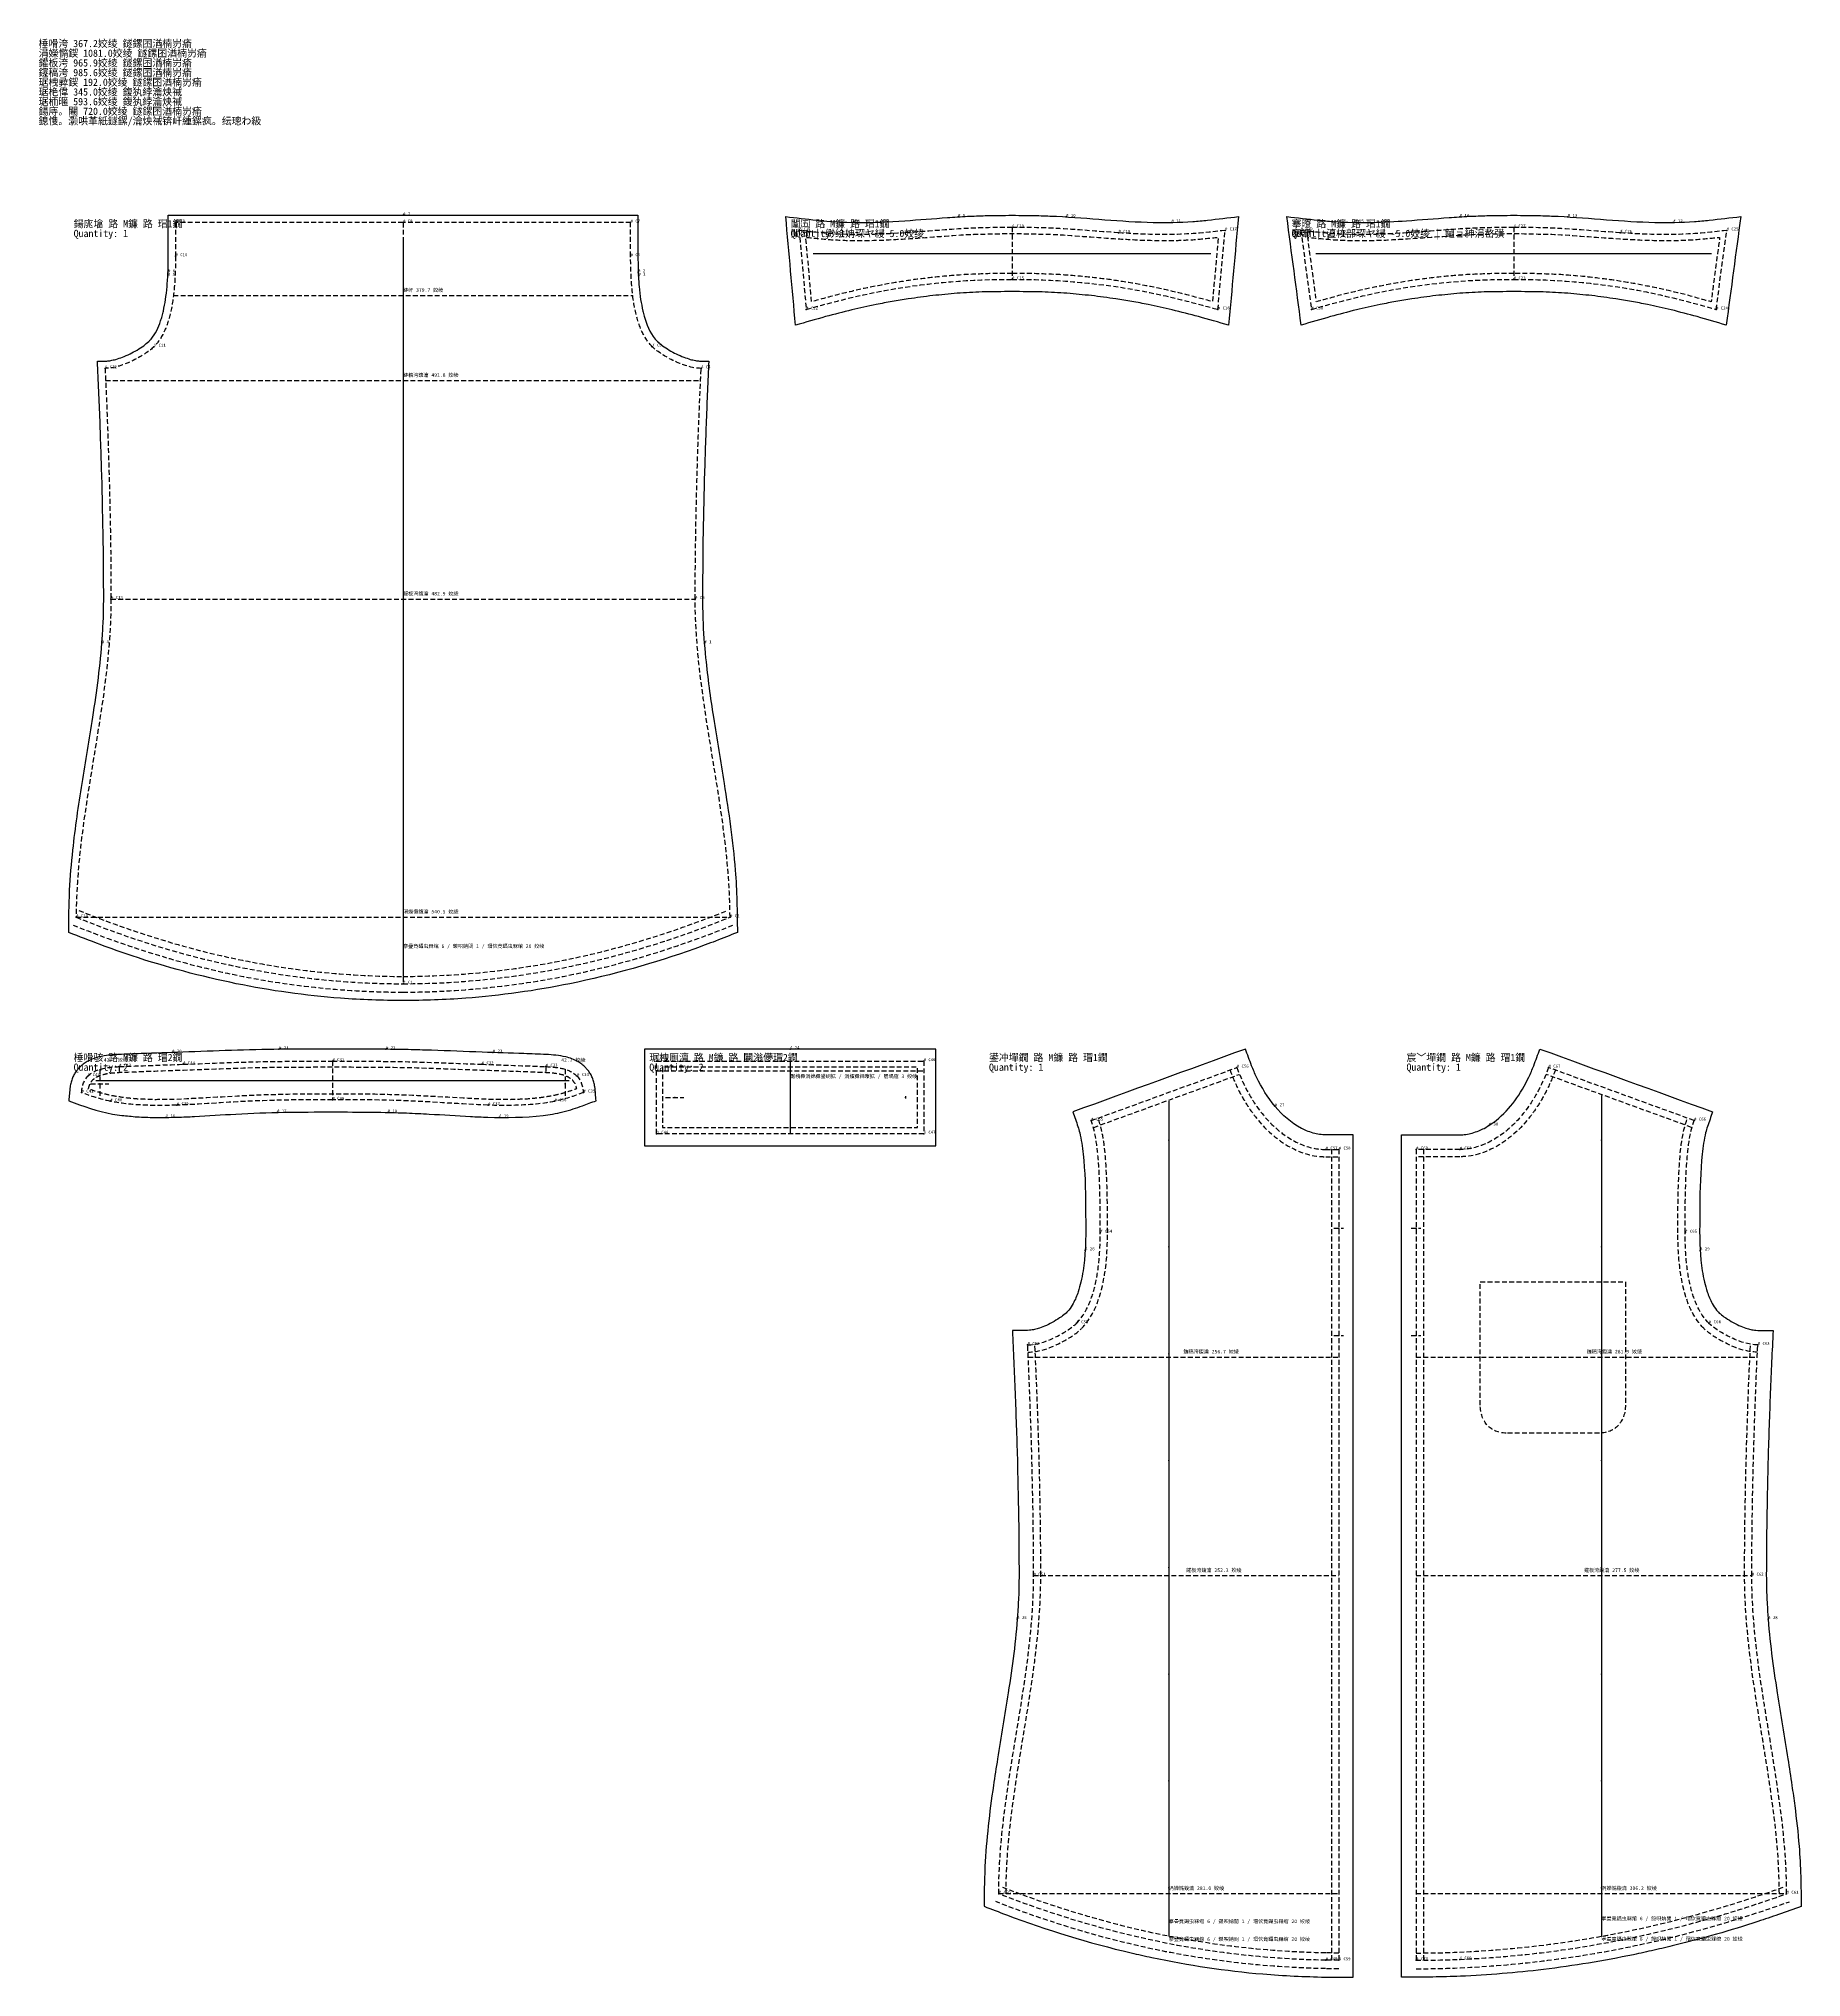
# Model space of a CAD drawing. Header units: millimetres. Extents: x 0 to 1565, y -2981 to 101.
# Drawn here: x 0 to 1457, y -1502 to 101 of the extents above; entities that cross this region are included whole.
import ezdxf

# ---------------------------------------------------------------- set-up
doc = ezdxf.new("R2010")
doc.units = ezdxf.units.MM
doc.linetypes.add('DASHED', pattern=[6, 4, -2])
for name, color, linetype in [('1', 7, 'CONTINUOUS'), ('13', 7, 'CONTINUOUS'), ('14', 7, 'DASHED'), ('15', 7, 'CONTINUOUS'), ('2', 7, 'CONTINUOUS'), ('4', 7, 'CONTINUOUS'), ('7', 7, 'CONTINUOUS'), ('8', 7, 'DASHED')]:
    doc.layers.add(name, color=color, linetype=linetype)
doc.styles.get("Standard").update_dxf_attribs({"font": 'simsun.ttf'})

# ---------------------------------------------------------------- blocks, each defined once
blk = doc.blocks.new('simon-collarStand')
at = {"layer": '1'}
blk.add_open_spline([(242.937395, -734.2819450000001), (257.3706026666667, -734.3483183333335), (271.80381033333333, -734.4146916666668), (286.23701800000003, -734.4810650000002), (292.647578, -734.5728043333335), (299.058138, -734.6645436666668), (305.468698, -734.7562830000002), (311.88928266666665, -734.9393766666668), (318.30986733333333, -735.1224703333335), (324.730452, -735.3055640000001), (338.72219800000005, -735.8356610000001), (352.71394399999997, -736.3657580000001), (366.70569, -736.8958550000001), (378.199845, -737.2987550000001), (389.694, -737.7016550000001), (401.18815500000005, -738.1045550000001), (407.33224166666673, -738.3430623333335), (413.47632833333336, -738.5815696666668), (419.620415, -738.8200770000001), (425.08631925491613, -739.0467229435477), (430.3660139559659, -739.6278215472659), (435.728946, -740.7504350000002), (439.23691733293856, -741.4847526788049), (442.6478317544021, -742.8641403255307), (445.747566, -744.6528080000002), (446.822999, -745.3593263333335), (447.89843199999996, -746.0658446666667), (448.97386500000005, -746.7723630000002), (450.0862566666667, -747.7466093333335), (451.1986483333334, -748.7208556666668), (452.31104000000005, -749.6951020000001), (452.9655446666667, -750.4314866666668), (453.6200493333333, -751.1678713333334), (454.274554, -751.9042560000001), (454.939655, -752.8914976666667), (455.60475599999995, -753.8787393333334), (456.269857, -754.8659810000001), (456.54876333333334, -755.3971393333335), (456.8276696666667, -755.9282976666668), (457.106576, -756.4594560000002), (457.56734000000006, -757.5996536666668), (458.028104, -758.7398513333335), (458.488868, -759.8800490000001), (458.67488833333334, -760.4956826666668), (458.86090866666666, -761.1113163333334), (459.046929, -761.7269500000001), (459.32278066666663, -763.0117030000001), (459.5986323333333, -764.2964560000001), (459.874484, -765.5812090000002), (460.2079193333334, -769.3861460000002), (460.5413546666667, -773.1910830000002), (460.87479, -776.9960200000002), (457.1138696666667, -778.4134683333334), (453.3529493333333, -779.8309166666668), (449.592029, -781.2483650000001), (447.05811700000004, -782.1114316666668), (444.52420500000005, -782.9744983333335), (441.990293, -783.8375650000002), (436.3713056768229, -785.6028480801225), (430.5908134902054, -787.0498080636563), (424.775087, -788.0061930000002), (422.20685833333334, -788.3938993333335), (419.6386296666667, -788.7816056666668), (417.070401, -789.1693120000001), (401.80860971261063, -790.9355710430365), (386.6138555024006, -791.042294471569), (371.265418, -790.6665420000002), (366.5271543333333, -790.4666050000001), (361.7888906666667, -790.2666680000001), (357.050627, -790.0667310000001), (345.6826076666667, -789.3790236666667), (334.31458833333335, -788.6913163333335), (322.946569, -788.0036090000001), (316.71083400000003, -787.7078860000001), (310.475099, -787.4121630000001), (304.239364, -787.1164400000001), (294.7718443333333, -786.8742353333334), (285.3043246666667, -786.6320306666668), (275.836805, -786.3898260000001), (264.870335, -786.3539693333335), (253.90386500000002, -786.3181126666668), (242.937395, -786.2822560000001), (216.2406681569631, -786.2822560000001), (189.58866563404888, -786.5142284135175), (162.928221, -788.0036090000001), (151.56020166666667, -788.6913163333335), (140.19218233333334, -789.3790236666667), (128.824163, -790.0667310000001), (124.08589933333334, -790.2666680000001), (119.34763566666668, -790.4666050000001), (114.60937200000001, -790.6665420000002), (108.369909, -790.7353560000001), (102.130446, -790.8041700000001), (95.890983, -790.8729840000001), (91.043304, -790.6985020000001), (86.195625, -790.5240200000001), (81.34794600000001, -790.3495380000002), (77.16676033333334, -789.9561293333335), (72.98557466666668, -789.5627206666668), (68.80438900000001, -789.1693120000001), (66.23616033333334, -788.7816056666668), (63.667931666666675, -788.3938993333335), (61.099703000000005, -788.0061930000002), (48.574186037799194, -785.9463960403695), (36.82318292772638, -781.4520439117716), (25, -776.9960200000002), (25.333435333333313, -773.1910830000002), (25.666870666666682, -769.3861460000002), (26.000306000000023, -765.5812090000002), (26.276157666666677, -764.2964560000001), (26.55200933333336, -763.0117030000001), (26.827861000000013, -761.7269500000001), (27.01388133333333, -761.1113163333334), (27.199901666666705, -760.4956826666668), (27.385922000000022, -759.8800490000001), (27.846686000000005, -758.7398513333335), (28.307450000000017, -757.5996536666668), (28.768214, -756.4594560000002), (29.04712033333334, -755.9282976666668), (29.326026666666706, -755.3971393333335), (29.604933000000017, -754.8659810000001), (30.27003400000001, -753.8787393333334), (30.93513500000003, -752.8914976666667), (31.600235999999995, -751.9042560000001), (32.25474066666666, -751.1678713333334), (32.90924533333336, -750.4314866666668), (33.56375, -749.6951020000001), (34.676141666666666, -748.7208556666668), (35.78853333333333, -747.7466093333335), (36.900925, -746.7723630000002), (37.976358000000005, -746.0658446666667), (39.05179100000001, -745.3593263333335), (40.12722400000001, -744.6528080000002), (45.121991621445915, -741.7706320848698), (50.56111958423023, -740.4388502558461), (56.227002, -739.6154700000001), (58.09514766666666, -739.4277316666668), (59.963293333333326, -739.2399933333335), (61.83143900000002, -739.0522550000002), (63.305751000000015, -738.9748623333335), (64.78006300000001, -738.8974696666668), (66.25437500000001, -738.8200770000001), (72.39846166666666, -738.5815696666668), (78.54254833333334, -738.3430623333335), (84.686635, -738.1045550000001), (96.18079, -737.7016550000001), (107.67494500000001, -737.2987550000001), (119.16910000000001, -736.8958550000001), (145.99798588517308, -735.9136935278901), (172.79104121116907, -734.6847137963304), (199.637772, -734.4810650000002), (214.0709796666667, -734.4146916666668), (228.50418733333333, -734.3483183333335), (242.937395, -734.2819450000001)], degree=3, knots=[0, 0, 0, 0, 1, 1, 1, 2, 2, 2, 3, 3, 3, 4, 4, 4, 5, 5, 5, 6, 6, 6, 7, 7, 7, 8, 8, 8, 9, 9, 9, 10, 10, 10, 11, 11, 11, 12, 12, 12, 13, 13, 13, 14, 14, 14, 15, 15, 15, 16, 16, 16, 17, 17, 17, 18, 18, 18, 19, 19, 19, 20, 20, 20, 21, 21, 21, 22, 22, 22, 23, 23, 23, 24, 24, 24, 25, 25, 25, 26, 26, 26, 27, 27, 27, 28, 28, 28, 29, 29, 29, 30, 30, 30, 31, 31, 31, 32, 32, 32, 33, 33, 33, 34, 34, 34, 35, 35, 35, 36, 36, 36, 37, 37, 37, 38, 38, 38, 39, 39, 39, 40, 40, 40, 41, 41, 41, 42, 42, 42, 43, 43, 43, 44, 44, 44, 45, 45, 45, 46, 46, 46, 47, 47, 47, 48, 48, 48, 49, 49, 49, 50, 50, 50, 51, 51, 51, 51], dxfattribs=at)
at = {"layer": '13'}
for p in [(50.54918500000002, -763.1775680000001), (435.325605, -763.1775680000001)]:
    blk.add_point(p, dxfattribs=at)
at = {"layer": '14'}
for points, knots in [([(40.75052076799622, -756.6485422033478), (44.66472050857686, -752.6029968778837), (50.07810906779872, -750.8761147163126), (55.46205109892895, -749.8695170561936), (59.15259013941443, -749.1795230069911), (62.917183975879794, -748.9643018766789), (66.6613653379512, -748.8117910671501)], [0, 0, 0, 0, 1, 1, 1, 2, 2, 2, 2]), ([(242.937395, -749.2819800000001), (263.6743583333333, -749.4389783333335), (284.41132166666665, -749.5959766666668), (305.148285, -749.7529750000001), (325.48606800000005, -750.4639783333334), (345.823851, -751.1749816666668), (366.161634, -751.8859850000001), (377.6571666666667, -752.2889376666668), (389.1526993333333, -752.6918903333335), (400.648232, -753.0948430000001), (406.76879800000006, -753.3324446666668), (412.889364, -753.5700463333335), (419.00993, -753.8076480000001), (421.857574, -754.0289706666667), (424.705218, -754.2502933333335), (427.552862, -754.4716160000002), (429.73934233333335, -754.9242583333335), (431.9258226666667, -755.3769006666668), (434.112303, -755.8295430000002), (435.49055, -756.4363393333334), (436.868797, -757.0431356666668), (438.247044, -757.6499320000001), (439.3416573333334, -758.4750420000001), (440.4362706666667, -759.3001520000001), (441.530884, -760.1252620000001), (442.2172906666667, -761.0779960000001), (442.9036973333333, -762.0307300000002), (443.590104, -762.9834640000001), (444.01927966666665, -764.3207066666668), (444.4484553333333, -765.6579493333335), (444.877631, -766.9951920000001), (441.4224183333333, -768.1357720000001), (437.9672056666667, -769.2763520000001), (434.511993, -770.4169320000001), (431.52768100000003, -771.1412553333334), (428.543369, -771.8655786666668), (425.559057, -772.5899020000002), (422.0967516666667, -773.1562526666668), (418.63444633333336, -773.7226033333335), (415.172141, -774.2889540000001), (411.30384733333335, -774.6524893333335), (407.4355536666667, -775.0160246666668), (403.56726000000003, -775.3795600000001), (398.97892566666667, -775.5442570000001), (394.3905913333333, -775.7089540000002), (389.802257, -775.8736510000001), (383.80320033333334, -775.8078520000001), (377.8041436666667, -775.7420530000002), (371.805087, -775.6762540000001), (349.475208, -774.4932833333335), (327.145329, -773.3103126666667), (304.81545, -772.1273420000001), (295.2283026666667, -771.8819996666668), (285.64115533333336, -771.6366573333335), (276.054008, -771.3913150000001), (265.01513700000004, -771.3548180000001), (253.976266, -771.3183210000001), (242.937395, -771.2818240000001), (231.898524, -771.3183210000001), (220.859653, -771.3548180000001), (209.820782, -771.3913150000001), (200.23363466666666, -771.6366573333335), (190.64648733333334, -771.8819996666668), (181.05934000000002, -772.1273420000001), (158.72946100000001, -773.3103126666667), (136.399582, -774.4932833333335), (114.069703, -775.6762540000001), (108.07064633333334, -775.7420530000002), (102.07158966666668, -775.8078520000001), (96.07253300000002, -775.8736510000001), (91.48419866666669, -775.7089540000002), (86.89586433333335, -775.5442570000001), (82.30753000000001, -775.3795600000001), (78.43923633333335, -775.0160246666668), (74.5709426666667, -774.6524893333335), (70.70264900000001, -774.2889540000001), (67.24034366666666, -773.7226033333335), (63.77803833333334, -773.1562526666668), (60.31573300000002, -772.5899020000002), (57.331421000000006, -771.8655786666668), (54.34710900000002, -771.1412553333334), (51.362797, -770.4169320000001), (47.90758433333332, -769.2763520000001), (44.452371666666664, -768.1357720000001), (40.99715900000001, -766.9951920000001), (41.42633466666666, -765.6579493333335), (41.85551033333334, -764.3207066666668), (42.28468600000002, -762.9834640000001), (42.97109266666669, -762.0307300000002), (43.657499333333334, -761.0779960000001), (44.343906000000004, -760.1252620000001), (45.43851933333332, -759.3001520000001), (46.53313266666666, -758.4750420000001), (47.627746, -757.6499320000001), (49.00599299999999, -757.0431356666668), (50.384240000000005, -756.4363393333334), (51.76248700000002, -755.8295430000002), (53.94896733333334, -755.3769006666668), (56.13544766666669, -754.9242583333335), (58.321928000000014, -754.4716160000002), (61.16957199999999, -754.2502933333335), (64.01721600000002, -754.0289706666667), (66.86486000000002, -753.8076480000001), (72.98542599999999, -753.5700463333335), (79.10599200000001, -753.3324446666668), (85.22655800000001, -753.0948430000001), (96.72209066666667, -752.6918903333335), (108.21762333333334, -752.2889376666668), (119.71315600000001, -751.8859850000001), (140.050939, -751.1749816666668), (160.388722, -750.4639783333334), (180.726505, -749.7529750000001), (201.46346833333334, -749.5959766666668), (222.20043166666667, -749.4389783333335), (242.937395, -749.2819800000001)], [0, 0, 0, 0, 1, 1, 1, 2, 2, 2, 3, 3, 3, 4, 4, 4, 5, 5, 5, 6, 6, 6, 7, 7, 7, 8, 8, 8, 9, 9, 9, 10, 10, 10, 11, 11, 11, 12, 12, 12, 13, 13, 13, 14, 14, 14, 15, 15, 15, 16, 16, 16, 17, 17, 17, 18, 18, 18, 19, 19, 19, 20, 20, 20, 21, 21, 21, 22, 22, 22, 23, 23, 23, 24, 24, 24, 25, 25, 25, 26, 26, 26, 27, 27, 27, 28, 28, 28, 29, 29, 29, 30, 30, 30, 31, 31, 31, 32, 32, 32, 33, 33, 33, 34, 34, 34, 35, 35, 35, 36, 36, 36, 37, 37, 37, 38, 38, 38, 38]), ([(119.53180373393779, -746.8892750584969), (143.07190112492577, -746.0349037155685), (166.6033846913085, -744.9246663581162), (190.15905183273057, -744.5876461314041), (207.7498428501022, -744.3359677416082), (225.34512930146457, -744.3198277039388), (242.937395, -744.2819680000001)], [0, 0, 0, 0, 1, 1, 1, 2, 2, 2, 2]), ([(242.937395, -744.2819680000001), (266.8988453481673, -744.3335346049882), (290.8701813053977, -744.3128753474767), (314.8238100701648, -744.9960225361574), (332.0015911953354, -745.4859254647982), (349.1698644240241, -746.2659886324997), (366.3429862660622, -746.8892750584969)], [0, 0, 0, 0, 1, 1, 1, 2, 2, 2, 2]), ([(419.21342466204885, -748.8117910671501), (424.02888175017796, -749.0079378847698), (428.7588757210103, -749.4246169608856), (433.46489932113445, -750.494341011095), (437.7391445851796, -751.4659177272258), (442.04161384903784, -753.4624446863303), (445.1242692320038, -756.6485422033478)], [0, 0, 0, 0, 1, 1, 1, 2, 2, 2, 2]), ([(114.24959284390312, -780.6730165413685), (103.51183955069456, -781.059588350354), (92.71389326461198, -781.0560442535287), (81.9876683909498, -780.3695529742035), (74.38518611562398, -779.8829849743053), (66.72235359461538, -779.0807071662039), (59.26529801713056, -777.4783158679872)], [0, 0, 0, 0, 1, 1, 1, 2, 2, 2, 2]), ([(242.937395, -776.2819680000001), (219.31097338282632, -776.1026672750681), (195.66826974378063, -776.4006159245238), (172.06565089573462, -777.5198552914086), (152.78373274149484, -778.4342064490584), (133.54268416505664, -779.9784424522379), (114.24959284390312, -780.6730165413685)], [0, 0, 0, 0, 1, 1, 1, 2, 2, 2, 2]), ([(371.6251971560969, -780.6730165413685), (349.2704459557028, -779.8682190781578), (326.97630063171835, -777.9818160601644), (304.6234211841469, -777.1237082506966), (284.0741813998415, -776.3348406160412), (263.4999995858638, -776.1259185580459), (242.937395, -776.2819680000001)], [0, 0, 0, 0, 1, 1, 1, 2, 2, 2, 2]), ([(426.6094919828695, -777.4783158679872), (417.7497563999585, -779.3821186565062), (408.61334300585423, -780.1971282050013), (399.5750617898153, -780.604119692438), (390.27201489707795, -781.0230335104602), (380.93050198905155, -781.0080185128436), (371.6251971560969, -780.6730165413685)], [0, 0, 0, 0, 1, 1, 1, 2, 2, 2, 2])]:
    blk.add_open_spline(points, degree=3, knots=knots, dxfattribs=at)
for points in [[(66.6613653379512, -748.8117910671501), (84.28213436361014, -748.0940486586641), (101.9081277481153, -747.5289140314904), (119.53180373393779, -746.8892750584969)], [(366.3429862660622, -746.8892750584969), (383.96666225188466, -747.5289140314904), (401.59265563638996, -748.0940486586641), (419.21342466204885, -748.8117910671501)], [(35.54918514649927, -770.2852379756296), (35.93910338995349, -765.2463335266126), (37.15207056379475, -760.3677426446529), (40.75052076799622, -756.6485422033478)], [(445.1242692320038, -756.6485422033478), (448.72271943620524, -760.3677426446528), (449.93568661004656, -765.2463335266126), (450.32560485350075, -770.2852379756296)], [(59.26529801713056, -777.4783158679872), (51.12417946533017, -775.7289313569553), (43.3372307505299, -773.2204647478165), (35.54918514649927, -770.2852379756296)], [(450.32560485350075, -770.2852379756296), (442.53755924947023, -773.2204647478164), (434.7506105346698, -775.7289313569553), (426.6094919828695, -777.4783158679872)]]:
    blk.add_open_spline(points, degree=3, dxfattribs=at)
at = {"layer": '2'}
for p in [(66.6613653379512, -748.8117910671501), (119.53180373393779, -746.8892750584969), (242.937395, -744.2819680000001), (366.3429862660622, -746.8892750584969), (419.21342466204885, -748.8117910671501), (40.75052076799622, -756.6485422033478), (445.1242692320038, -756.6485422033478), (35.54918514649927, -770.2852379756296), (59.26529801713056, -777.4783158679872), (114.24959284390312, -780.6730165413685), (242.937395, -776.2819680000001), (371.6251971560969, -780.6730165413685), (426.6094919828695, -777.4783158679872), (450.32560485350075, -770.2852379756296)]:
    blk.add_point(p, dxfattribs=at)
at = {"layer": '4'}
for p in [(198.70700200000002, -734.4943850000001, 3), (287.16778800000003, -734.4943850000001, 3), (110.369326, -737.2043100000001, 3), (375.505464, -737.2043100000001, 3), (105.16139100000001, -790.7707420000002, 3), (197.20020200000002, -786.7182510000001, 3), (288.674588, -786.7182510000001, 3), (380.713399, -790.7707420000002, 3)]:
    blk.add_point(p, dxfattribs=at)
at = {"layer": '7'}
blk.add_line((47.26447785163526, -760.2819680000001), (438.61031214836476, -760.2819680000001), dxfattribs=at)
at = {"layer": '8'}
for p, q in [((50.54918514649927, -750.9787493935369), (50.54918514649927, -775.3763869110292)), ((66.6613653379512, -748.8117910671501), (66.6613653379512, -753.8117910671501)), ((242.937395, -744.2819680000001), (242.937395, -776.2819680000001)), ((419.21342466204885, -748.8117910671501), (419.21342466204885, -753.8117910671501)), ((435.32560485350075, -750.9787493935369), (435.32560485350075, -775.3763869110292)), ((43.04918514649927, -763.177568152283), (58.04918514649927, -763.177568152283)), ((435.32560485350075, -762.177568152283), (435.32560485350075, -764.177568152283))]:
    blk.add_line(p, q, dxfattribs=at)
at = {"layer": '1'}
blk.add_text('Quantity: 2', height=6, dxfattribs=at).set_placement((29, -752.2819450000001))
at = {"layer": '15'}
blk.add_text('棰嗗骇 路 M鐮 路 瑁2鐗', height=6, dxfattribs=at).set_placement((29, -744.2819450000001))
at = {"layer": '2'}
for s, p in [('# C43', (66.6613653379512, -748.8117910671501)), ('# C44', (119.53180373393779, -746.8892750584969)), ('# C31', (242.937395, -744.2819680000001)), ('# C32', (366.3429862660622, -746.8892750584969)), ('# C33', (419.21342466204885, -748.8117910671501)), ('# C41', (35.54918514649927, -770.2852379756296)), ('# C42', (40.75052076799622, -756.6485422033478)), ('# C34', (445.1242692320038, -756.6485422033478)), ('# C35', (450.32560485350075, -770.2852379756296)), ('# C40', (59.26529801713056, -777.4783158679872)), ('# C39', (114.24959284390312, -780.6730165413685)), ('# C38', (242.937395, -776.2819680000001)), ('# C37', (371.6251971560969, -780.6730165413685)), ('# C36', (426.6094919828695, -777.4783158679872))]:
    blk.add_text(s, height=2.5, dxfattribs=at).set_placement(p)
at = {"layer": '4'}
for s, p in [('# 20', (110.369326, -737.2043100000001)), ('# 21', (198.70700200000002, -734.4943850000001)), ('# 22', (287.16778800000003, -734.4943850000001)), ('# 23', (375.505464, -737.2043100000001)), ('# 17', (197.20020200000002, -786.7182510000001)), ('# 18', (288.674588, -786.7182510000001)), ('# 16', (105.16139100000001, -790.7707420000002)), ('# 19', (380.713399, -790.7707420000002))]:
    blk.add_text(s, height=2.5, dxfattribs=at).set_placement(p)
at = {"layer": '8'}
for p in [(53.86230831346032, -744.8117910671501), (432.0124816865397, -744.8117910671501)]:
    blk.add_text('42.7 姣绫', height=3, dxfattribs=at).set_placement(p)
blk = doc.blocks.new('simon-cuff')
at = {"layer": '1'}
blk.add_open_spline([(500.87479, -734.2819450000001), (581.1414566666667, -734.2819450000001), (661.4081233333334, -734.2819450000001), (741.67479, -734.2819450000001), (741.67479, -760.9486116666667), (741.67479, -787.6152783333334), (741.67479, -814.2819450000001), (661.4081233333334, -814.2819450000001), (581.1414566666667, -814.2819450000001), (500.87479, -814.2819450000001), (500.87479, -787.6152783333334), (500.87479, -760.9486116666667), (500.87479, -734.2819450000001)], degree=3, knots=[0, 0, 0, 0, 1, 1, 1, 2, 2, 2, 3, 3, 3, 4, 4, 4, 4], dxfattribs=at)
at = {"layer": '13'}
for p in [(525.8747900000001, -774.2819450000001), (716.67479, -774.2819450000001)]:
    blk.add_point(p, dxfattribs=at)
at = {"layer": '14'}
for p, q in [((510.87479, -744.2819450000001), (731.67479, -744.2819450000001)), ((510.87479, -804.2819450000001), (510.87479, -744.2819450000001)), ((510.87479, -752.2819450000001), (731.67479, -752.2819450000001)), ((731.67479, -744.2819450000001), (731.67479, -804.2819450000001)), ((731.67479, -804.2819450000001), (510.87479, -804.2819450000001))]:
    blk.add_line(p, q, dxfattribs=at)
blk.add_open_spline([(515.8747900000001, -749.2819450000001), (586.1414566666667, -749.2819450000001), (656.4081233333334, -749.2819450000001), (726.67479, -749.2819450000001), (726.67479, -765.9486116666667), (726.67479, -782.6152783333334), (726.67479, -799.2819450000001), (656.4081233333334, -799.2819450000001), (586.1414566666667, -799.2819450000001), (515.8747900000001, -799.2819450000001), (515.8747900000001, -782.6152783333334), (515.8747900000001, -765.9486116666667), (515.8747900000001, -749.2819450000001)], degree=3, knots=[0, 0, 0, 0, 1, 1, 1, 2, 2, 2, 3, 3, 3, 4, 4, 4, 4], dxfattribs=at)
at = {"layer": '2'}
for p in [(510.87479, -744.2819450000001), (731.67479, -744.2819450000001), (510.87479, -804.2819450000001), (731.67479, -804.2819450000001)]:
    blk.add_point(p, dxfattribs=at)
at = {"layer": '4'}
blk.add_point((621.27479, -734.2819450000001, 3), dxfattribs=at)
at = {"layer": '7'}
blk.add_line((621.27479, -743.8819450000001), (621.27479, -804.681945), dxfattribs=at)
at = {"layer": '8'}
for p, q in [((518.3747900000001, -774.2819450000001), (533.3747900000001, -774.2819450000001)), ((716.67479, -773.2819450000001), (716.67479, -775.2819450000001))]:
    blk.add_line(p, q, dxfattribs=at)
at = {"layer": '1'}
blk.add_text('Quantity: 2', height=6, dxfattribs=at).set_placement((504.87479, -752.2819450000001))
at = {"layer": '15'}
blk.add_text('琚栧厠澶 路 M鐮 路 闀滃儚瑁2鐗', height=6, dxfattribs=at).set_placement((504.87479, -744.2819450000001))
at = {"layer": '2'}
for s, p in [('# C45', (510.87479, -744.2819450000001)), ('# C46', (731.67479, -744.2819450000001)), ('# C48', (510.87479, -804.2819450000001)), ('# C47', (731.67479, -804.2819450000001))]:
    blk.add_text(s, height=2.5, dxfattribs=at).set_placement(p)
at = {"layer": '4'}
blk.add_text('# 24', height=2.5, dxfattribs=at).set_placement((621.27479, -734.2819450000001))
at = {"layer": '8'}
blk.add_text('琚栧彛涓婂彛鍙岄拡 / 涓嬪彛鍗曢拡 / 閽堣窛 3 姣绫', height=3, dxfattribs=at).set_placement((621.27479, -758.2819450000001))
blk = doc.blocks.new('simon-frontRight')
at = {"layer": '1'}
blk.add_open_spline([(1063.757906, -1501.541769), (1046.5092866279476, -1501.0792834210667), (1029.3271533981997, -1500.4151413251393), (1012.128802, -1498.942882), (981.2675256558882, -1496.3010123910285), (950.6728072776311, -1491.611176559667), (920.348504, -1485.33003), (914.616228, -1484.0527883333334), (908.883952, -1482.7755466666667), (903.151676, -1481.498305), (868.1479519617427, -1473.2873037270842), (833.7426356009397, -1462.6677308800947), (800.081359, -1450.049533), (793.945836, -1447.6871566666669), (787.810313, -1445.3247803333334), (781.67479, -1442.962404), (781.710704, -1437.6370150000002), (781.746618, -1432.3116260000002), (781.782532, -1426.986237), (781.963629, -1421.3602823333335), (782.144726, -1415.7343276666668), (782.325823, -1410.108373), (783.4289443033201, -1387.712379584369), (786.073338812386, -1365.4017670726253), (789.3312599999999, -1343.2269900000001), (790.4606996666666, -1335.8685813333336), (791.5901393333334, -1328.5101726666667), (792.7195790000001, -1321.1517640000002), (795.665267, -1302.9098576666668), (798.610955, -1284.6679513333333), (801.556643, -1266.4260450000002), (804.9564805834625, -1244.9574366973775), (807.7771330080511, -1223.3293524674443), (809.316804, -1201.6416170000002), (809.6139353333333, -1196.2951853333334), (809.9110666666667, -1190.9487536666668), (810.208198, -1185.6023220000002), (810.3130436666667, -1180.2651706666668), (810.4178893333333, -1174.9280193333334), (810.522735, -1169.5908680000002), (810.4015043333334, -1153.9139666666667), (810.2802736666667, -1138.2370653333335), (810.159043, -1122.560164), (809.8095573333333, -1105.9929903333334), (809.4600716666666, -1089.4258166666668), (809.110586, -1072.858643), (808.5100553333333, -1054.6627170000002), (807.9095246666666, -1036.466791), (807.308994, -1018.2708650000002), (806.5305573333333, -1001.2123273333334), (805.7521206666667, -984.1537896666667), (804.973684, -967.0952520000001), (809.746598, -966.9996506666668), (814.5195120000001, -966.9040493333334), (819.292426, -966.8084480000001), (820.6693143333333, -966.5741990000001), (822.0462026666667, -966.33995), (823.423091, -966.1057010000001), (824.7326126666667, -965.7286496666668), (826.0421343333333, -965.3515983333334), (827.351656, -964.9745470000001), (829.2787076666666, -964.2175006666669), (831.2057593333334, -963.4604543333335), (833.132811, -962.7034080000001), (835.2629106666666, -961.6271963333335), (837.3930103333333, -960.5509846666669), (839.52311, -959.4747730000001), (841.5395626666666, -958.2079340000001), (843.5560153333333, -956.9410950000001), (845.572468, -955.6742560000001), (846.8826766666666, -954.6214966666668), (848.1928853333334, -953.5687373333335), (849.503094, -952.5159780000001), (850.2220966666666, -951.7088350000001), (850.9410993333333, -950.9016920000001), (851.660102, -950.0945490000001), (853.0029347811154, -948.4515618048052), (854.2481231604679, -946.4273651861314), (855.267742, -944.6106010000001), (856.9539336320236, -941.6061326151078), (858.3879440084577, -938.2810479573899), (859.404765, -934.9909700000001), (860.1678803333333, -932.3015846666667), (860.9309956666666, -929.6121993333334), (861.694111, -926.9228140000001), (862.3004806666667, -923.7933993333335), (862.9068503333333, -920.6639846666667), (863.51322, -917.53457), (863.884241, -914.5942106666668), (864.255262, -911.6538513333335), (864.6262830000001, -908.7134920000001), (864.8970533333334, -904.7906936666668), (865.1678236666667, -900.8678953333334), (865.438594, -896.945097), (865.5106513333333, -893.3439336666668), (865.5827086666666, -889.7427703333335), (865.654766, -886.1416070000001), (865.6176873333334, -878.9437826666667), (865.5806086666666, -871.7459583333334), (865.54353, -864.5481340000001), (865.3739329345698, -850.0729752986061), (865.0356215718853, -835.5579847975976), (863.589523, -821.1437740000001), (863.202229, -818.1356286666668), (862.814935, -815.1274833333334), (862.427641, -812.1193380000001), (861.8500663333333, -809.2232886666668), (861.2724916666666, -806.3272393333334), (860.694917, -803.4311900000001), (860.2067569999999, -801.7616123333335), (859.718597, -800.0920346666668), (859.2304369999999, -798.4224570000001), (857.7951123333333, -794.3550460000001), (856.3597876666666, -790.2876350000001), (854.9244630000001, -786.2202240000001), (902.4908793333334, -768.9074643333335), (950.0572956666666, -751.5947046666668), (997.623712, -734.2819450000001), (999.3403989999999, -738.8669806666668), (1001.057086, -743.4520163333334), (1002.773773, -748.0370520000001), (1003.43395, -749.6612813333335), (1004.094127, -751.2855106666668), (1004.754304, -752.90974), (1005.4547483333333, -754.4623836666668), (1006.1551926666666, -756.0150273333335), (1006.855637, -757.5676710000001), (1015.1702285417737, -774.6824885407714), (1026.9371376757063, -790.5796985840636), (1043.902454, -799.8766070000001), (1045.306818, -800.5439736666667), (1046.711182, -801.2113403333334), (1048.115546, -801.8787070000001), (1049.948658, -802.5252893333335), (1051.78177, -803.1718716666668), (1053.614882, -803.8184540000001), (1055.384139, -804.1969550000001), (1057.153396, -804.5754560000001), (1058.922653, -804.9539570000001), (1060.6500043333333, -805.0778673333334), (1062.3773556666667, -805.2017776666668), (1064.104707, -805.3256880000001), (1071.668064, -805.3256880000001), (1079.231421, -805.3256880000001), (1086.794778, -805.3256880000001), (1086.794778, -1037.4260720000002), (1086.794778, -1269.526456), (1086.794778, -1501.6268400000001), (1081.8772313333334, -1501.6244883333334), (1076.9596846666666, -1501.6221366666668), (1072.042138, -1501.619785), (1069.2807273333333, -1501.5937796666667), (1066.5193166666666, -1501.5677743333335), (1063.757906, -1501.541769)], degree=3, knots=[0, 0, 0, 0, 1, 1, 1, 2, 2, 2, 3, 3, 3, 4, 4, 4, 5, 5, 5, 6, 6, 6, 7, 7, 7, 8, 8, 8, 9, 9, 9, 10, 10, 10, 11, 11, 11, 12, 12, 12, 13, 13, 13, 14, 14, 14, 15, 15, 15, 16, 16, 16, 17, 17, 17, 18, 18, 18, 19, 19, 19, 20, 20, 20, 21, 21, 21, 22, 22, 22, 23, 23, 23, 24, 24, 24, 25, 25, 25, 26, 26, 26, 27, 27, 27, 28, 28, 28, 29, 29, 29, 30, 30, 30, 31, 31, 31, 32, 32, 32, 33, 33, 33, 34, 34, 34, 35, 35, 35, 36, 36, 36, 37, 37, 37, 38, 38, 38, 39, 39, 39, 40, 40, 40, 41, 41, 41, 42, 42, 42, 43, 43, 43, 44, 44, 44, 45, 45, 45, 46, 46, 46, 47, 47, 47, 48, 48, 48, 49, 49, 49, 50, 50, 50, 51, 51, 51, 51], dxfattribs=at)
at = {"layer": '13'}
for p in [(934.269778, -809.6249600000001), (1074.794778, -882.4649600000001), (934.269778, -897.9106740000001), (1074.794778, -971.0249600000001), (934.269778, -986.1963890000001), (934.269778, -1074.482103), (934.269778, -1162.7678170000002), (934.269778, -1251.053531), (934.269778, -1339.339246), (934.269778, -1427.62496)]:
    blk.add_point(p, dxfattribs=at)
at = {"layer": '14'}
for p, q in [((870.194778, -793.4324173962802), (990.5547779999999, -749.6249600000001)), ((872.246898859954, -799.0705731209957), (992.6068988599541, -755.2631157247156)), ((1063.994778, -817.3256880827608), (1074.794778, -817.3256880827608)), ((1063.994778, -823.3256880827608), (1074.794778, -823.3256880827608)), ((1068.794778, -817.3256880827608), (1068.794778, -1487.62496)), ((1074.794778, -817.3256880827608), (1074.794778, -1487.62496))]:
    blk.add_line(p, q, dxfattribs=at)
for points, knots in [([(984.9357152153013, -751.7287977840542), (986.9881857005417, -757.2106655438787), (989.2258841695414, -762.602782774651), (991.8377262128587, -767.844626099035), (993.882204672156, -771.947797571879), (996.1208265413801, -775.955091115573), (998.5631820841331, -779.8349343151721), (1000.8688904839112, -783.4977044968847), (1003.3571907349736, -787.0465571828452), (1006.0348427894507, -790.4472744368165), (1018.4927698928341, -806.269303134816), (1035.947065427925, -819.8424317842362), (1056.364937829806, -822.7740152311989), (1058.8643890251417, -823.1328846376931), (1061.362734894221, -823.278468097241), (1063.8848580408792, -823.3246811318139)], [0, 0, 0, 0, 1, 1, 1, 2, 2, 2, 3, 3, 3, 4, 4, 4, 5, 5, 5, 5]), ([(883.6547771927047, -886.1589095497532), (883.6451505155701, -867.6013531601919), (883.6237950476586, -849.0032111469885), (882.4207565222425, -830.4767127314412), (881.5678617696819, -817.3423425943953), (880.2589629206857, -803.9218716409813), (875.852821387278, -791.4357839728199)], [0, 0, 0, 0, 1, 1, 1, 2, 2, 2, 2]), ([(862.3010920481614, -965.1744889715834), (870.1348470422979, -957.1093983408002), (874.8742211855633, -946.7579946155065), (877.918632248459, -936.0435104892615), (882.5087009381396, -919.8892471201154), (883.5891880739507, -902.9008344707518), (883.6547318733542, -886.1855489866954)], [0, 0, 0, 0, 1, 1, 1, 2, 2, 2, 2]), ([(817.6923214302826, -984.8908337208705), (828.5113644210787, -984.7149227119385), (839.0503665000342, -980.4016811837492), (848.3592228511253, -975.1570154376292), (853.2735816633408, -972.3882360780091), (858.1319554805757, -969.2424804096107), (862.1857655703, -965.2900335778818)], [0, 0, 0, 0, 1, 1, 1, 2, 2, 2, 2]), ([(828.5227746180749, -1169.6185895141841), (828.479538992924, -1128.8974244125873), (827.6843212419074, -1088.182215638294), (826.3629046060405, -1047.4831285451091), (825.6170721662997, -1024.511797173896), (824.7647244832849, -1001.5380383984891), (823.5868945291325, -978.584153901536)], [0, 0, 0, 0, 1, 1, 1, 2, 2, 2, 2]), ([(799.7446415643387, -1432.6654224433273), (799.8545488886299, -1416.3681132290194), (800.7503585096931, -1400.1264357476807), (802.3708830371472, -1383.9090254234493), (807.5094456407055, -1332.484824921176), (818.6948211599187, -1281.9049556259874), (824.6416006719567, -1230.586452887642), (826.9876014862347, -1210.3413355147893), (828.3851849134803, -1190.0478087587992), (828.5226415643388, -1169.6654224433273)], [0, 0, 0, 0, 1, 1, 1, 2, 2, 2, 3, 3, 3, 3]), ([(1064.108519689616, -1481.5448219280288), (1017.152673094087, -1480.6545223871576), (970.4398231555056, -1475.4613401661782), (924.4785976609187, -1465.7609741146127), (880.5886740621844, -1456.4977675681926), (837.7202238413993, -1443.2294342394134), (795.9125542273201, -1427.0302530167646)], [0, 0, 0, 0, 1, 1, 1, 2, 2, 2, 2])]:
    blk.add_open_spline(points, degree=3, knots=knots, dxfattribs=at)
for points in [[(990.5547779999999, -749.6249600000001), (1006.5714604091787, -793.6304332537945), (1037.1553554231511, -817.3256880827608), (1063.994778, -817.3256880827608)], [(877.654778, -886.1620220314735), (877.654778, -839.7972197138769), (876.5378565335723, -810.8598824370974), (870.194778, -793.4324173962802)], [(857.9971745357981, -960.9940232024649), (870.6526913123231, -948.3385064259398), (877.654778, -923.5780226169692), (877.654778, -886.1620220314735)], [(817.5947779999999, -978.8916266666668), (832.169778, -978.8916266666668), (851.6694161475356, -967.3217815907274), (857.9971745357981, -960.9940232024649)], [(822.522778, -1169.62496), (822.5227779999999, -1074.2582933333333), (817.5947779999999, -978.8916266666668), (817.5947779999999, -978.8916266666668)], [(793.744778, -1432.62496), (793.744778, -1344.9582933333336), (822.522778, -1257.2916266666668), (822.522778, -1169.62496)], [(1063.994778, -1487.5437437334904), (973.9114446666666, -1486.1888859542164), (883.8281113333334, -1467.8826247097195), (793.744778, -1432.62496)], [(1074.794778, -1487.62496), (1071.194778, -1487.62496), (1067.594778, -1487.5978879111635), (1063.994778, -1487.5437437334904)], [(1074.7957180030714, -1481.624960073634), (1071.225008679026, -1481.624400660672), (1067.654382341023, -1481.5975465151014), (1064.0840684039986, -1481.5444081683004)]]:
    blk.add_open_spline(points, degree=3, dxfattribs=at)
at = {"layer": '2'}
for p in [(990.5547779999999, -749.6249600000001), (870.194778, -793.4324173962802), (1063.994778, -817.3256880827608), (1074.794778, -817.3256880827608), (877.654778, -886.1620220314735), (857.9971745357981, -960.9940232024649), (817.5947779999999, -978.8916266666668), (822.522778, -1169.62496), (793.744778, -1432.62496), (1063.994778, -1487.5437437334904), (1074.794778, -1487.62496)]:
    blk.add_point(p, dxfattribs=at)
at = {"layer": '4'}
for p in [(1022.031568, -781.5574470000001, 3), (865.179556, -900.6979240000001, 3), (808.976759, -1205.5796440000001, 3)]:
    blk.add_point(p, dxfattribs=at)
at = {"layer": '7'}
blk.add_line((934.234784, -777.35362793489), (934.234784, -1468.0430393220133), dxfattribs=at)
at = {"layer": '8'}
for p, q in [((934.269778, -808.6249600000001), (934.269778, -810.6249600000001)), ((934.269778, -896.9106742857143), (934.269778, -898.9106742857143)), ((1070.794778, -882.4649600000001), (1078.794778, -882.4649600000001)), ((1070.794778, -971.0249600000001), (1078.794778, -971.0249600000001)), ((818.0757953714774, -988.8916266666668), (1074.794778, -988.8916266666668)), ((934.269778, -985.1963885714287), (934.269778, -987.1963885714287)), ((934.269778, -1073.482102857143), (934.269778, -1075.482102857143)), ((822.522778, -1169.62496), (1074.794778, -1169.62496)), ((934.269778, -1161.7678171428572), (934.269778, -1163.7678171428572)), ((934.269778, -1250.0535314285717), (934.269778, -1252.0535314285717)), ((934.269778, -1338.3392457142859), (934.269778, -1340.3392457142859)), ((793.7454523893905, -1432.5249600000002), (1074.794778, -1432.5249600000002)), ((934.269778, -1426.62496), (934.269778, -1428.62496))]:
    blk.add_line(p, q, dxfattribs=at)
blk.add_open_spline([(1063.8620793621146, -1494.5424858398624), (1018.0257296194609, -1493.6734123572223), (972.4112316790454, -1488.7892912819743), (927.4757772036162, -1479.6577482178757), (880.9304807832573, -1470.199061671684), (835.4823854012902, -1456.3040898466036), (791.2157057347931, -1439.1521181471085)], degree=3, knots=[0, 0, 0, 0, 1, 1, 1, 2, 2, 2, 2], dxfattribs=at)
for points in [[(1063.994778, -1487.5437437334904), (973.9114446666666, -1486.1888859542164), (883.8281113333334, -1467.8826247097195), (793.744778, -1432.62496)], [(1074.794778, -1487.62496), (1071.194778, -1487.62496), (1067.594778, -1487.5978879111635), (1063.994778, -1487.5437437334904)], [(1074.79368132975, -1494.624959914094), (1071.1591609906022, -1494.62439050404), (1067.5247237485128, -1494.59705652491), (1063.8906058620016, -1494.5429685595454)]]:
    blk.add_open_spline(points, degree=3, dxfattribs=at)
at = {"layer": '1'}
blk.add_text('Quantity: 1', height=6, dxfattribs=at).set_placement((785.67479, -752.2819450000001))
at = {"layer": '15'}
blk.add_text('鍙冲墠鐗 路 M鐮 路 瑁1鐗', height=6, dxfattribs=at).set_placement((785.67479, -744.2819450000001))
at = {"layer": '2'}
for s, p in [('# C56', (990.5547779999999, -749.6249600000001)), ('# C55', (870.194778, -793.4324173962802)), ('# C57', (1063.994778, -817.3256880827608)), ('# C58', (1074.794778, -817.3256880827608)), ('# C54', (877.654778, -886.1620220314735)), ('# C53', (857.9971745357981, -960.9940232024649)), ('# C52', (817.5947779999999, -978.8916266666668)), ('# C51', (822.522778, -1169.62496)), ('# C50', (793.744778, -1432.62496)), ('# C49', (1063.994778, -1487.5437437334904)), ('# C59', (1074.794778, -1487.62496))]:
    blk.add_text(s, height=2.5, dxfattribs=at).set_placement(p)
at = {"layer": '4'}
for s, p in [('# 27', (1022.031568, -781.5574470000001)), ('# 26', (865.179556, -900.6979240000001)), ('# 25', (808.976759, -1205.5796440000001))]:
    blk.add_text(s, height=2.5, dxfattribs=at).set_placement(p)
at = {"layer": '8'}
for s, p in [('鑳稿洿鍑瀹 256.7 姣绫', (946.4352866857387, -985.8916266666668)), ('鑵板洿鍑瀹 252.3 姣绫', (948.658778, -1166.62496)), ('涓嬫憜鍑瀹 281.0 姣绫', (934.2701151946953, -1429.5249600000002)), ('搴曡竟鑷虫槑绾 6 / 鍐呮姌閲 1 / 瑁佽竟鑷虫槑绾 20 姣绫', (934.269778, -1456.9180383923347)), ('搴曡竟鑷虫槑绾 6 / 鍐呮姌閲 1 / 瑁佽竟鑷虫槑绾 20 姣绫', (934.269778, -1471.60482550486))]:
    blk.add_text(s, height=3, dxfattribs=at).set_placement(p)
blk = doc.blocks.new('simon-frontLeft')
at = {"layer": '1'}
blk.add_open_spline([(1175.405342, -1500.8516610000001), (1198.3576066370467, -1499.6550430287748), (1221.2218833306194, -1498.005583837807), (1244.045341, -1495.233401), (1268.997028648204, -1492.2027190904194), (1293.766168879128, -1488.0360363624404), (1318.391838, -1483.012322), (1324.108313, -1481.7706396666667), (1329.824788, -1480.5289573333334), (1335.541263, -1479.2872750000001), (1341.2566379999998, -1477.9326096666668), (1346.972013, -1476.5779443333336), (1352.6873879999998, -1475.223279), (1375.7684616877484, -1469.523979237641), (1398.6329753038474, -1462.953587396485), (1421.2349669999999, -1455.5816020000002), (1426.9439109999998, -1453.6629883333335), (1432.6528549999998, -1451.7443746666668), (1438.361799, -1449.825761), (1444.6132973333333, -1447.6135293333334), (1450.8647956666666, -1445.4012976666668), (1457.116294, -1443.1890660000001), (1457.0038195593604, -1426.5110745242746), (1456.6930813939312, -1409.9283575634602), (1455.3474939999999, -1393.29382), (1454.443914895056, -1382.1235157666674), (1453.1872868559121, -1370.967628970961), (1451.756112, -1359.853982), (1450.9901733333334, -1354.3116513333334), (1450.2242346666667, -1348.7693206666668), (1449.458296, -1343.2269900000001), (1448.3288563333333, -1335.8685813333336), (1447.1994166666666, -1328.5101726666667), (1446.0699769999999, -1321.1517640000002), (1443.1242889999999, -1302.9098576666668), (1440.178601, -1284.6679513333333), (1437.2329129999998, -1266.4260450000002), (1433.8330754165374, -1244.9574366973775), (1431.0124229919488, -1223.3293524674443), (1429.472752, -1201.6416170000002), (1429.1756206666666, -1196.2951853333334), (1428.8784893333332, -1190.9487536666668), (1428.581358, -1185.6023220000002), (1428.4765123333332, -1180.2651706666668), (1428.3716666666667, -1174.9280193333334), (1428.266821, -1169.5908680000002), (1428.3880516666666, -1153.9139666666667), (1428.5092823333332, -1138.2370653333335), (1428.630513, -1122.560164), (1428.9799986666667, -1105.9929903333334), (1429.3294843333333, -1089.4258166666668), (1429.67897, -1072.858643), (1430.2795006666665, -1054.6627170000002), (1430.8800313333334, -1036.466791), (1431.480562, -1018.2708650000002), (1432.2589986666667, -1001.2123273333334), (1433.0374353333332, -984.1537896666667), (1433.815872, -967.0952520000001), (1429.042958, -966.9996506666668), (1424.2700439999999, -966.9040493333334), (1419.49713, -966.8084480000001), (1418.1202416666665, -966.5741990000001), (1416.7433533333333, -966.33995), (1415.366465, -966.1057010000001), (1414.0569433333333, -965.7286496666668), (1412.7474216666667, -965.3515983333334), (1411.4379, -964.9745470000001), (1409.5108483333333, -964.2175006666669), (1407.5837966666666, -963.4604543333335), (1405.656745, -962.7034080000001), (1403.5266453333334, -961.6271963333335), (1401.3965456666665, -960.5509846666669), (1399.2664459999999, -959.4747730000001), (1397.2499933333334, -958.2079340000001), (1395.2335406666666, -956.9410950000001), (1393.2170879999999, -955.6742560000001), (1391.9068793333333, -954.6214966666668), (1390.5966706666666, -953.5687373333335), (1389.286462, -952.5159780000001), (1388.5674593333333, -951.7088350000001), (1387.8484566666666, -950.9016920000001), (1387.129454, -950.0945490000001), (1385.7866212188846, -948.4515618048052), (1384.541432839532, -946.4273651861314), (1383.521814, -944.6106010000001), (1381.8356223679764, -941.6061326151078), (1380.4016119915423, -938.2810479573899), (1379.384791, -934.9909700000001), (1378.6216756666668, -932.3015846666667), (1377.8585603333333, -929.6121993333334), (1377.095445, -926.9228140000001), (1376.4890753333334, -923.7933993333335), (1375.8827056666667, -920.6639846666667), (1375.276336, -917.53457), (1374.905315, -914.5942106666668), (1374.534294, -911.6538513333335), (1374.163273, -908.7134920000001), (1373.8925026666666, -904.7906936666668), (1373.6217323333333, -900.8678953333334), (1373.350962, -896.945097), (1373.2789046666667, -893.3439336666668), (1373.2068473333334, -889.7427703333335), (1373.13479, -886.1416070000001), (1373.1718686666666, -878.9437826666667), (1373.2089473333333, -871.7459583333334), (1373.246026, -864.5481340000001), (1373.41562306543, -850.0729752986061), (1373.7539344281147, -835.5579847975976), (1375.200033, -821.1437740000001), (1375.587327, -818.1356286666668), (1375.9746209999998, -815.1274833333334), (1376.361915, -812.1193380000001), (1376.9394896666665, -809.2232886666668), (1377.5170643333333, -806.3272393333334), (1378.094639, -803.4311900000001), (1378.582799, -801.7616123333335), (1379.070959, -800.0920346666668), (1379.559119, -798.4224570000001), (1380.9944436666667, -794.3550460000001), (1382.4297683333332, -790.2876350000001), (1383.865093, -786.2202240000001), (1336.2986766666666, -768.9074643333335), (1288.7322603333332, -751.5947046666668), (1241.1658439999999, -734.2819450000001), (1239.449157, -738.8669806666668), (1237.73247, -743.4520163333334), (1236.015783, -748.0370520000001), (1235.3556059999999, -749.6612813333335), (1234.6954289999999, -751.2855106666668), (1234.035252, -752.90974), (1233.3348076666666, -754.4623836666668), (1232.6343633333333, -756.0150273333335), (1231.933919, -757.5676710000001), (1225.3524057815746, -771.1151071319612), (1216.7075151121733, -783.8660415305825), (1204.827488, -793.3246040000001), (1203.4067176666667, -794.3692016666668), (1201.9859473333333, -795.4137993333335), (1200.565177, -796.4583970000001), (1198.6724853333333, -797.5978003333335), (1196.7797936666666, -798.7372036666668), (1194.887102, -799.8766070000001), (1193.482738, -800.5439736666667), (1192.078374, -801.2113403333334), (1190.67401, -801.8787070000001), (1188.840898, -802.5252893333335), (1187.007786, -803.1718716666668), (1185.1746739999999, -803.8184540000001), (1183.405417, -804.1969550000001), (1181.63616, -804.5754560000001), (1179.8669029999999, -804.9539570000001), (1178.1395516666666, -805.0778673333334), (1176.4122003333332, -805.2017776666668), (1174.684849, -805.3256880000001), (1158.721492, -805.3256880000001), (1142.758135, -805.3256880000001), (1126.794778, -805.3256880000001), (1126.794778, -1037.427205), (1126.794778, -1269.528722), (1126.794778, -1501.630239), (1135.3686579999999, -1501.5922696666667), (1143.942538, -1501.5543003333335), (1152.516418, -1501.5163310000003), (1160.1460593333334, -1501.2947743333334), (1167.7757006666666, -1501.0732176666668), (1175.405342, -1500.8516610000001)], degree=3, knots=[0, 0, 0, 0, 1, 1, 1, 2, 2, 2, 3, 3, 3, 4, 4, 4, 5, 5, 5, 6, 6, 6, 7, 7, 7, 8, 8, 8, 9, 9, 9, 10, 10, 10, 11, 11, 11, 12, 12, 12, 13, 13, 13, 14, 14, 14, 15, 15, 15, 16, 16, 16, 17, 17, 17, 18, 18, 18, 19, 19, 19, 20, 20, 20, 21, 21, 21, 22, 22, 22, 23, 23, 23, 24, 24, 24, 25, 25, 25, 26, 26, 26, 27, 27, 27, 28, 28, 28, 29, 29, 29, 30, 30, 30, 31, 31, 31, 32, 32, 32, 33, 33, 33, 34, 34, 34, 35, 35, 35, 36, 36, 36, 37, 37, 37, 38, 38, 38, 39, 39, 39, 40, 40, 40, 41, 41, 41, 42, 42, 42, 43, 43, 43, 44, 44, 44, 45, 45, 45, 46, 46, 46, 47, 47, 47, 48, 48, 48, 49, 49, 49, 50, 50, 50, 51, 51, 51, 52, 52, 52, 53, 53, 53, 54, 54, 54, 55, 55, 55, 55], dxfattribs=at)
at = {"layer": '13'}
for p in [(1291.919778, -809.6249600000001), (1138.794778, -882.4649600000001), (1291.919778, -897.9106740000001), (1138.794778, -971.0249600000001), (1291.919778, -986.1963890000001), (1291.919778, -1074.482103), (1291.919778, -1162.7678170000002), (1291.919778, -1251.053531), (1291.919778, -1339.339246), (1291.919778, -1427.62496)]:
    blk.add_point(p, dxfattribs=at)
at = {"layer": '14'}
for p, q in [((1368.594778, -793.4324173962802), (1248.234778, -749.6249600000001)), ((1366.542657140046, -799.0705731209957), (1246.1826571400459, -755.2631157247156)), ((1174.794778, -817.3256880827608), (1138.794778, -817.3256880827608)), ((1138.794778, -817.3256880827608), (1138.794778, -1487.62496)), ((1174.794778, -823.3256880827608), (1138.794778, -823.3256880827608)), ((1144.794778, -817.3256880827608), (1144.794778, -1487.62496))]:
    blk.add_line(p, q, dxfattribs=at)
for points in [[(1248.234778, -749.6249600000001), (1232.2180955908211, -793.6304332537945), (1201.6342005768488, -817.3256880827608), (1174.794778, -817.3256880827608)], [(1361.1347779999999, -886.1620220314735), (1361.1347779999999, -839.7972197138769), (1362.2516994664277, -810.8598824370974), (1368.594778, -793.4324173962802)], [(1380.792381464202, -960.9940232024649), (1368.1368646876767, -948.3385064259398), (1361.1347779999999, -923.5780226169692), (1361.1347779999999, -886.1620220314735)], [(1421.194778, -978.8916266666668), (1406.619778, -978.8916266666668), (1387.1201398524645, -967.3217815907274), (1380.792381464202, -960.9940232024649)], [(1416.266778, -1169.62496), (1416.266778, -1074.2582933333333), (1421.194778, -978.8916266666668), (1421.194778, -978.8916266666668)], [(1445.044778, -1432.62496), (1445.044778, -1344.9582933333336), (1416.266778, -1257.2916266666668), (1416.266778, -1169.62496)], [(1174.794778, -1486.8649566680551), (1264.8781113333332, -1483.061421474386), (1354.9614446666667, -1464.9814225850341), (1445.044778, -1432.62496)], [(1138.7921390997974, -1481.6249605803164), (1150.713721905871, -1481.6197172685952), (1162.6331125014578, -1481.3678674876426), (1174.5443010006138, -1480.8701871751741)], [(1138.794778, -1487.62496), (1150.794778, -1487.62496), (1162.794778, -1487.3716255560184), (1174.794778, -1486.8649566680551)]]:
    blk.add_open_spline(points, degree=3, dxfattribs=at)
for points, knots in [([(1253.8538407846986, -751.7287977840542), (1251.8013702994583, -757.2106655438787), (1249.5636718304586, -762.602782774651), (1246.9518297871412, -767.844626099035), (1244.907351327844, -771.947797571879), (1242.66872945862, -775.955091115573), (1240.2263739158668, -779.8349343151721), (1237.9206655160888, -783.4977044968847), (1235.4323652650262, -787.0465571828452), (1232.7547132105492, -790.4472744368165), (1220.2967861071659, -806.269303134816), (1202.842490572075, -819.8424317842362), (1182.424618170194, -822.7740152311989), (1179.9251669748583, -823.1328846376931), (1177.426821105779, -823.278468097241), (1174.9046979591208, -823.3246811318139)], [0, 0, 0, 0, 1, 1, 1, 2, 2, 2, 3, 3, 3, 4, 4, 4, 5, 5, 5, 5]), ([(1355.1347788072953, -886.1589095497532), (1355.1444054844299, -867.6013531601919), (1355.1657609523413, -849.0032111469885), (1356.3687994777574, -830.4767127314412), (1357.221694230318, -817.3423425943953), (1358.5305930793143, -803.9218716409813), (1362.936734612722, -791.4357839728199)], [0, 0, 0, 0, 1, 1, 1, 2, 2, 2, 2]), ([(1376.4884639518386, -965.1744889715834), (1368.654708957702, -957.1093983408002), (1363.9153348144366, -946.7579946155065), (1360.870923751541, -936.0435104892615), (1356.2808550618604, -919.8892471201154), (1355.2003679260492, -902.9008344707518), (1355.1348241266458, -886.1855489866954)], [0, 0, 0, 0, 1, 1, 1, 2, 2, 2, 2]), ([(1421.0972345697173, -984.8908337208705), (1410.2781915789212, -984.7149227119385), (1399.7391894999657, -980.4016811837492), (1390.4303331488745, -975.1570154376292), (1385.5159743366592, -972.3882360780091), (1380.6576005194242, -969.2424804096107), (1376.6037904297, -965.2900335778818)], [0, 0, 0, 0, 1, 1, 1, 2, 2, 2, 2]), ([(1410.266781381925, -1169.6185895141841), (1410.310017007076, -1128.8974244125873), (1411.1052347580926, -1088.182215638294), (1412.4266513939594, -1047.4831285451091), (1413.1724838337002, -1024.511797173896), (1414.024831516715, -1001.5380383984891), (1415.2026614708675, -978.584153901536)], [0, 0, 0, 0, 1, 1, 1, 2, 2, 2, 2]), ([(1439.0449144356612, -1432.6654224433273), (1438.93500711137, -1416.3681132290194), (1438.0391974903068, -1400.1264357476807), (1436.4186729628527, -1383.9090254234493), (1431.2801103592944, -1332.484824921176), (1420.0947348400814, -1281.9049556259874), (1414.1479553280433, -1230.586452887642), (1411.8019545137654, -1210.3413355147893), (1410.4043710865196, -1190.0478087587992), (1410.2669144356612, -1169.6654224433273)], [0, 0, 0, 0, 1, 1, 1, 2, 2, 2, 3, 3, 3, 3]), ([(1174.5219160758688, -1480.8711643484667), (1221.5250785750811, -1478.731388280839), (1268.2529661362655, -1472.9810916911024), (1314.3320498534688, -1463.428600733399), (1358.0614462360654, -1454.3632150999897), (1400.9715739886344, -1441.9411878490291), (1443.0330819163241, -1426.9722545533205)], [0, 0, 0, 0, 1, 1, 1, 2, 2, 2, 2])]:
    blk.add_open_spline(points, degree=3, knots=knots, dxfattribs=at)
at = {"layer": '2'}
for p in [(1248.234778, -749.6249600000001), (1368.594778, -793.4324173962802), (1138.794778, -817.3256880827608), (1174.794778, -817.3256880827608), (1361.1347779999999, -886.1620220314735), (1380.792381464202, -960.9940232024649), (1421.194778, -978.8916266666668), (1416.266778, -1169.62496), (1445.044778, -1432.62496), (1138.794778, -1487.62496), (1174.794778, -1486.8649566680551)]:
    blk.add_point(p, dxfattribs=at)
at = {"layer": '4'}
for p in [(1198.783269, -797.5311090000001, 3), (1373.61, -900.6979240000001, 3), (1429.812797, -1205.5796440000001, 3)]:
    blk.add_point(p, dxfattribs=at)
at = {"layer": '7'}
blk.add_line((1291.955536, -772.767881064177), (1291.955536, -1468.0611792212794), dxfattribs=at)
at = {"layer": '8'}
for p, q in [((1291.919778, -802.1249600000001), (1291.919778, -817.1249600000001)), ((1134.794778, -882.4649600000001), (1142.794778, -882.4649600000001)), ((1291.919778, -890.4106742857143), (1291.919778, -905.4106742857143)), ((1191.777954, -926.7449600000001), (1311.777954, -926.7449600000001)), ((1191.777954, -1028.5968120000002), (1191.777954, -926.7449600000001)), ((1311.777954, -926.7449600000001), (1311.777954, -1028.5968120000002)), ((1134.794778, -971.0249600000001), (1142.794778, -971.0249600000001)), ((1138.794778, -988.8916266666668), (1420.7137606285226, -988.8916266666668)), ((1291.919778, -978.6963885714287), (1291.919778, -993.6963885714287)), ((1290.349383, -1051.74496), (1213.206526, -1051.74496)), ((1291.919778, -1066.982102857143), (1291.919778, -1081.982102857143)), ((1138.794778, -1169.62496), (1416.266778, -1169.62496)), ((1291.919778, -1155.2678171428572), (1291.919778, -1170.2678171428572)), ((1291.919778, -1243.5535314285717), (1291.919778, -1258.5535314285717)), ((1291.919778, -1331.8392457142859), (1291.919778, -1346.8392457142859)), ((1291.919778, -1420.12496), (1291.919778, -1435.12496)), ((1138.794778, -1432.5249600000002), (1445.0441036106095, -1432.5249600000002))]:
    blk.add_line(p, q, dxfattribs=at)
for points in [[(1213.206526, -1051.74496), (1200.349383, -1051.74496), (1191.777954, -1042.485701), (1191.777954, -1028.5968120000002)], [(1311.777954, -1028.5968120000002), (1311.777954, -1042.485701), (1303.206526, -1051.74496), (1290.349383, -1051.74496)], [(1174.794778, -1486.8649566680551), (1264.8781113333332, -1483.061421474386), (1354.9614446666667, -1464.9814225850341), (1445.044778, -1432.62496)], [(1138.794778, -1487.62496), (1150.794778, -1487.62496), (1162.794778, -1487.3716255560184), (1174.794778, -1486.8649566680551)], [(1138.797856716903, -1494.6249593229645), (1150.8984865627676, -1494.6196372633583), (1162.9969216979416, -1494.364009250329), (1175.0870011659506, -1493.8588544097497)]]:
    blk.add_open_spline(points, degree=3, dxfattribs=at)
blk.add_open_spline([(1175.1131169114863, -1493.8577143742418), (1220.8728328769203, -1491.7745450750285), (1266.379073419602, -1486.3306857723846), (1311.2972231768254, -1477.3154787229287), (1357.5633235910702, -1468.0297339435979), (1402.9487020483991, -1455.036265935704), (1447.3917567642884, -1439.2197830211264)], degree=3, knots=[0, 0, 0, 0, 1, 1, 1, 2, 2, 2, 2], dxfattribs=at)
at = {"layer": '1'}
blk.add_text('Quantity: 1', height=6, dxfattribs=at).set_placement((1130.794778, -752.2819450000001))
at = {"layer": '15'}
blk.add_text('宸﹀墠鐗 路 M鐮 路 瑁1鐗', height=6, dxfattribs=at).set_placement((1130.794778, -744.2819450000001))
at = {"layer": '2'}
for s, p in [('# C67', (1248.234778, -749.6249600000001)), ('# C66', (1368.594778, -793.4324173962802)), ('# C69', (1138.794778, -817.3256880827608)), ('# C68', (1174.794778, -817.3256880827608)), ('# C65', (1361.1347779999999, -886.1620220314735)), ('# C64', (1380.792381464202, -960.9940232024649)), ('# C63', (1421.194778, -978.8916266666668)), ('# C62', (1416.266778, -1169.62496)), ('# C61', (1445.044778, -1432.62496)), ('# C70', (1138.794778, -1487.62496)), ('# C60', (1174.794778, -1486.8649566680551))]:
    blk.add_text(s, height=2.5, dxfattribs=at).set_placement(p)
at = {"layer": '4'}
for s, p in [('# 30', (1198.783269, -797.5311090000001)), ('# 29', (1373.61, -900.6979240000001)), ('# 28', (1429.812797, -1205.5796440000001))]:
    blk.add_text(s, height=2.5, dxfattribs=at).set_placement(p)
at = {"layer": '8'}
for s, p in [('鑳稿洿鍑瀹 281.9 姣绫', (1279.7542693142611, -985.8916266666668)), ('鑵板洿鍑瀹 277.5 姣绫', (1277.530778, -1166.62496)), ('涓嬫憜鍑瀹 306.2 姣绫', (1291.9194408053047, -1429.5249600000002)), ('搴曡竟鑷虫槑绾 6 / 鍐呮姌閲 1 / 瑁佽竟鑷虫槑绾 20 姣绫', (1291.919778, -1454.569586719671)), ('搴曡竟鑷虫槑绾 6 / 鍐呮姌閲 1 / 瑁佽竟鑷虫槑绾 20 姣绫', (1291.919778, -1471.4362951888293))]:
    blk.add_text(s, height=3, dxfattribs=at).set_placement(p)
blk = doc.blocks.new('simon-back')
at = {"layer": '1'}
blk.add_open_spline([(301.335392, -694.2819450000001), (318.6196987859594, -694.0620941194265), (335.82949544401015, -693.6237042799293), (353.07261500000004, -692.307757), (382.0150162551152, -690.098952840021), (410.81011226356395, -686.0390804029602), (439.252349, -680.250719), (474.3052681568995, -673.1169986042003), (508.8074797813957, -663.361050456452), (542.501223, -651.361083), (548.2294696666668, -649.2481013333334), (553.9577163333333, -647.1351196666667), (559.685963, -645.022138), (565.6809033333334, -642.6559903333334), (571.6758436666667, -640.2898426666668), (577.670784, -637.9236950000001), (577.5547020591878, -620.7107426271187), (577.2969669937279, -603.6067663082553), (575.907957, -586.439165), (573.9642569163594, -562.4158186961995), (570.4726537198787, -538.5441878892532), (566.685463, -514.753554), (563.7380516666667, -496.50065666666666), (560.7906403333334, -478.24775933333325), (557.8432290000001, -459.99486199999996), (555.2684001160294, -443.73460993351216), (553.0584368575604, -427.38153495207933), (551.433497, -410.997754), (550.3616891987922, -400.1910375815341), (549.5345941821126, -389.3430679829544), (549.1262770000001, -378.48924999999997), (549.019989, -373.08109099999996), (548.913701, -367.672932), (548.807413, -362.264773), (548.928868, -346.5526856666667), (549.050323, -330.84059833333333), (549.171778, -315.128511), (549.521776, -298.53681700000004), (549.871774, -281.945123), (550.221772, -265.353429), (550.77363, -248.4183676666667), (551.325488, -231.48330633333336), (551.877346, -214.548245), (552.6002103333333, -198.24892933333336), (553.3230746666667, -181.94961366666666), (554.045939, -165.65029800000002), (551.4513346666668, -165.60032933333332), (548.8567303333334, -165.55036066666668), (546.2621260000001, -165.50039199999998), (545.1998766666667, -165.374485), (544.1376273333333, -165.248578), (543.075378, -165.12267100000003), (541.6385753333334, -164.79751066666665), (540.2017726666667, -164.47235033333334), (538.76497, -164.14719000000002), (536.9624606666666, -163.54567300000002), (535.1599513333333, -162.94415600000002), (533.357442, -162.34263900000002), (529.1981501095132, -160.7186266396272), (525.1042091887961, -158.7233670072805), (521.2673090000001, -156.43777), (519.4058626666667, -155.22306966666667), (517.5444163333334, -154.0083693333333), (515.6829700000001, -152.79366900000002), (514.316359, -151.66740700000003), (512.949748, -150.54114499999997), (511.583137, -149.41488299999997), (510.944562, -148.71253166666668), (510.305987, -148.01018033333332), (509.667412, -147.30782900000003), (505.17237280409176, -141.87729190304066), (502.4668701577799, -135.13517010019456), (500.572638, -128.41474499999998), (500.2093433333333, -126.99706300000001), (499.84604866666666, -125.579381), (499.482754, -124.16169900000001), (498.8864766666667, -121.00908900000003), (498.29019933333336, -117.85647900000002), (497.69392200000004, -114.70386900000001), (497.27223100000003, -111.13154700000003), (496.85054, -107.55922500000001), (496.428849, -103.986903), (496.1794903333333, -99.99868199999999), (495.9301316666667, -96.01046099999998), (495.68077300000004, -92.02224), (495.598979, -87.61811066666668), (495.517185, -83.21398133333334), (495.435391, -78.80985199999999), (495.4293, -71.52583666666668), (495.423209, -64.24182133333333), (495.417118, -56.957806000000005), (495.4228386666667, -52.971870666666675), (495.42855933333334, -48.98593533333333), (495.43428, -45), (366.03502133333336, -45), (236.6357626666667, -45), (107.23650400000002, -45), (107.24222466666669, -48.985935333333344), (107.24794533333335, -52.971870666666675), (107.25366600000001, -56.957806000000005), (107.24757500000001, -64.24182133333335), (107.24148400000001, -71.52583666666668), (107.23539300000002, -78.80985199999999), (107.15359900000001, -83.21398133333334), (107.07180500000004, -87.61811066666665), (106.99001100000001, -92.02224), (106.74065233333334, -96.010461), (106.4912936666667, -99.99868199999999), (106.24193500000001, -103.986903), (105.820244, -107.55922500000001), (105.39855299999999, -111.13154700000003), (104.97686200000001, -114.70386900000001), (104.38058466666666, -117.85647900000002), (103.78430733333335, -121.009089), (103.18803000000003, -124.16169900000001), (102.82473533333336, -125.57938100000003), (102.4614406666667, -126.99706300000001), (102.09814600000001, -128.41474499999998), (101.69219833333335, -129.72620866666665), (101.28625066666669, -131.03767233333332), (100.88030300000003, -132.349136), (99.06871721900256, -137.69077421628373), (96.62167741907126, -142.93648963008263), (93.00337200000001, -147.30782900000003), (92.36479699999998, -148.01018033333338), (91.726222, -148.71253166666668), (91.087647, -149.41488299999997), (89.72103599999997, -150.54114500000003), (88.35442499999999, -151.66740699999997), (86.98781400000001, -152.79366900000002), (85.12636766666668, -154.00836933333335), (83.26492133333335, -155.22306966666662), (81.40347500000001, -156.43777), (79.46266566666668, -157.48802933333332), (77.52185633333335, -158.53828866666663), (75.58104700000001, -159.588548), (73.49181199999998, -160.50657833333332), (71.40257700000001, -161.42460866666664), (69.313342, -162.34263900000002), (67.51083266666666, -162.94415600000002), (65.70832333333334, -163.54567300000002), (63.90581400000002, -164.14719000000002), (62.46901133333333, -164.47235033333334), (61.03220866666669, -164.79751066666665), (59.595406000000025, -165.12267100000003), (58.533156666666656, -165.248578), (57.470907333333344, -165.374485), (56.408658, -165.50039199999998), (53.814053666666666, -165.55036066666668), (51.21944933333333, -165.60032933333332), (48.62484500000002, -165.65029800000002), (49.34770933333334, -181.94961366666666), (50.07057366666669, -198.24892933333336), (50.79343800000001, -214.548245), (51.34529600000002, -231.48330633333336), (51.897154, -248.4183676666667), (52.44901200000001, -265.353429), (52.79901000000001, -281.945123), (53.14900800000001, -298.536817), (53.49900600000001, -315.128511), (53.62046099999998, -330.8405983333334), (53.741916, -346.55268566666666), (53.863371, -362.264773), (53.757082999999994, -367.672932), (53.650795000000016, -373.08109099999996), (53.54450700000001, -378.48924999999997), (53.24371400000001, -383.902049), (52.94292100000001, -389.3148479999999), (52.642128000000014, -394.727647), (51.091420667931175, -416.57696154624585), (48.25247045427028, -438.3662446811801), (44.82755500000002, -459.99486199999996), (41.88014366666664, -478.24775933333336), (38.93273233333332, -496.50065666666666), (35.985321, -514.753554), (33.071003989127746, -533.0609100776745), (30.327097821154894, -551.4089525655503), (28.34685300000001, -569.8448000000001), (27.1605697130247, -580.8889585096329), (26.20579098879199, -591.969289926876), (25.659031000000027, -603.065192), (25.48026866666669, -608.6177526666668), (25.30150633333335, -614.1703133333334), (25.12274400000001, -619.722874), (25.08182933333336, -625.7898143333334), (25.04091466666665, -631.8567546666668), (25, -637.9236950000001), (42.32970877059114, -644.7635712442308), (59.66687138074431, -651.4135584278828), (77.361478, -657.2653240000001), (105.56717500809117, -666.5932017110483), (134.304938534475, -674.3257475989154), (163.41843500000002, -680.250719), (191.86067173643607, -686.0390804029602), (220.6557677448848, -690.098952840021), (249.598169, -692.307757), (266.8412885559898, -693.6237042799293), (284.0510852140407, -694.0620941194265), (301.335392, -694.2819450000001)], degree=3, knots=[0, 0, 0, 0, 1, 1, 1, 2, 2, 2, 3, 3, 3, 4, 4, 4, 5, 5, 5, 6, 6, 6, 7, 7, 7, 8, 8, 8, 9, 9, 9, 10, 10, 10, 11, 11, 11, 12, 12, 12, 13, 13, 13, 14, 14, 14, 15, 15, 15, 16, 16, 16, 17, 17, 17, 18, 18, 18, 19, 19, 19, 20, 20, 20, 21, 21, 21, 22, 22, 22, 23, 23, 23, 24, 24, 24, 25, 25, 25, 26, 26, 26, 27, 27, 27, 28, 28, 28, 29, 29, 29, 30, 30, 30, 31, 31, 31, 32, 32, 32, 33, 33, 33, 34, 34, 34, 35, 35, 35, 36, 36, 36, 37, 37, 37, 38, 38, 38, 39, 39, 39, 40, 40, 40, 41, 41, 41, 42, 42, 42, 43, 43, 43, 44, 44, 44, 45, 45, 45, 46, 46, 46, 47, 47, 47, 48, 48, 48, 49, 49, 49, 50, 50, 50, 51, 51, 51, 52, 52, 52, 53, 53, 53, 54, 54, 54, 55, 55, 55, 56, 56, 56, 57, 57, 57, 58, 58, 58, 59, 59, 59, 60, 60, 60, 61, 61, 61, 62, 62, 62, 63, 63, 63, 64, 64, 64, 65, 65, 65, 66, 66, 66, 66], dxfattribs=at)
at = {"layer": '14'}
for p, q in [((301.335392, -50.99999964091542), (113.2482039583756, -50.99999964091545)), ((489.4225800416244, -50.99999964091545), (301.335392, -50.99999964091542))]:
    blk.add_line(p, q, dxfattribs=at)
for points in [[(113.2482039583756, -50.99999964091545), (113.26576173062799, -59.490426004101295), (113.23539200000002, -68.74314279927695), (113.23539200000002, -78.8188810314734)], [(489.435392, -78.8188810314734), (489.435392, -68.74314279927695), (489.405022269372, -59.490426004101295), (489.4225800416244, -50.99999964091545)], [(113.23539200000002, -78.8188810314734), (113.23539200000002, -116.23488161696908), (107.99330531232312, -140.99536542593972), (95.33778853579807, -153.65088220246474)], [(507.332995464202, -153.65088220246474), (494.6774786876769, -140.99536542593972), (489.435392, -116.23488161696908), (489.435392, -78.8188810314734)], [(95.33778853579807, -153.65088220246474), (89.01003014753556, -159.97864059072725), (69.51039199999997, -171.54848566666675), (54.93539199999998, -171.54848566666675)], [(547.735392, -171.5484856666667), (533.160392, -171.5484856666667), (513.6607538524645, -159.97864059072725), (507.332995464202, -153.65088220246474)], [(54.93539199999998, -171.54848566666675), (54.93539199999998, -171.54848566666675), (59.86339199999995, -266.9151523333333), (59.863391999999976, -362.281819)], [(542.807392, -362.281819), (542.807392, -266.9151523333333), (547.735392, -171.5484856666667), (547.735392, -171.5484856666667)], [(59.863391999999976, -362.281819), (59.863391999999976, -449.94848566666667), (31.085392000000013, -537.6151523333334), (31.085392000000013, -625.2818189999998)], [(571.585392, -625.281819), (571.585392, -537.6151523333334), (542.807392, -449.94848566666667), (542.807392, -362.281819)], [(31.085392000000013, -625.2818189999998), (121.16872533333336, -661.9484856666667), (211.2520586666667, -680.281819), (301.335392, -680.281819)], [(301.335392, -680.281819), (391.4187253333333, -680.281819), (481.5020586666667, -661.9484856666667), (571.585392, -625.281819)]]:
    blk.add_open_spline(points, degree=3, dxfattribs=at)
for points in [[(33.3271185849386, -619.7163305292203), (78.52953731532332, -637.9234410647014), (125.12765686081335, -652.4299937281144), (172.98916224141698, -661.7646886729686), (215.312524367569, -670.0192488115708), (258.25100698937314, -674.0990915288196), (301.3608311792995, -674.2818729295627)], [(301.3099528207004, -674.2818729295627), (346.3224862389139, -674.0910242294389), (391.1444576283584, -669.6312618277972), (435.2638388300441, -660.6522903435108), (481.18210886130566, -651.3072173622354), (525.9037760612377, -637.2135107538373), (569.3436654150614, -619.7163305292205)]]:
    blk.add_open_spline(points, degree=3, knots=[0, 0, 0, 0, 1, 1, 1, 2, 2, 2, 2], dxfattribs=at)
at = {"layer": '2'}
for p in [(113.2482039583756, -50.99999964091545), (301.335392, -50.99999964091542), (489.4225800416244, -50.99999964091545), (113.23539200000002, -78.8188810314734), (489.435392, -78.8188810314734), (95.33778853579807, -153.65088220246474), (507.332995464202, -153.65088220246474), (54.93539199999998, -171.54848566666675), (547.735392, -171.5484856666667), (59.863391999999976, -362.281819), (542.807392, -362.281819), (31.085392000000013, -625.2818189999998), (571.585392, -625.281819), (301.335392, -680.281819)]:
    blk.add_point(p, dxfattribs=at)
at = {"layer": '4'}
for p in [(301.33520400000003, -45, 3), (106.79485500000001, -95.14354300000001, 3), (106.98203400000003, -92.149826, 3), (495.68875, -92.149826, 3), (495.87592900000004, -95.14354300000001, 3), (52.294589, -398.752655, 3), (550.376195, -398.752655, 3)]:
    blk.add_point(p, dxfattribs=at)
at = {"layer": '7'}
blk.add_line((301.335392, -64.99999999999996), (301.335392, -674.2819450000001), dxfattribs=at)
at = {"layer": '8'}
for p, q in [((301.335392, -50.99999964091542), (301.335392, -680.281819)), ((111.50161093220683, -111.27424265379109), (491.16917306779317, -111.27424265379109)), ((55.4164093714775, -181.5484856666667), (547.2543746285226, -181.5484856666667)), ((59.863391999999976, -362.281819), (542.807392, -362.281819)), ((31.086066389390567, -625.181819), (571.5847176106095, -625.181819))]:
    blk.add_line(p, q, dxfattribs=at)
for points in [[(28.470044317571706, -631.774888882576), (72.64223504835732, -649.5670332372131), (118.12249409394903, -663.8887556847302), (164.8144133017301, -673.3912690992399), (209.76841294250139, -682.5400895347706), (255.44146487708684, -687.087296195928), (301.30571295748393, -687.2817560821769)], [(301.36507104251626, -687.2817560821769), (347.22931912291756, -687.0872961959271), (392.90237105750384, -682.5400895347677), (437.85637069827953, -673.391269099238), (484.54828990605694, -663.888755684731), (530.028548951647, -649.5670332372123), (574.2007396824283, -631.7748888825761)]]:
    blk.add_open_spline(points, degree=3, knots=[0, 0, 0, 0, 1, 1, 1, 2, 2, 2, 2], dxfattribs=at)
for points in [[(31.085392000000013, -625.2818189999998), (121.16872533333336, -661.9484856666667), (211.2520586666667, -680.281819), (301.335392, -680.281819)], [(301.335392, -680.281819), (391.4187253333333, -680.281819), (481.5020586666667, -661.9484856666667), (571.585392, -625.281819)]]:
    blk.add_open_spline(points, degree=3, dxfattribs=at)
at = {"layer": '1'}
blk.add_text('Quantity: 1', height=6, dxfattribs=at).set_placement((29, -63))
at = {"layer": '15'}
blk.add_text('鍚庣墖 路 M鐮 路 瑁1鐗', height=6, dxfattribs=at).set_placement((29, -55))
at = {"layer": '2'}
for s, p in [('# C9', (113.2482039583756, -50.99999964091545)), ('# C8', (301.335392, -50.99999964091542)), ('# C7', (489.4225800416244, -50.99999964091545)), ('# C10', (113.23539200000002, -78.8188810314734)), ('# C6', (489.435392, -78.8188810314734)), ('# C11', (95.33778853579807, -153.65088220246474)), ('# C5', (507.332995464202, -153.65088220246474)), ('# C12', (54.93539199999998, -171.54848566666675)), ('# C4', (547.735392, -171.5484856666667)), ('# C13', (59.863391999999976, -362.281819)), ('# C3', (542.807392, -362.281819)), ('# C14', (31.085392000000013, -625.2818189999998)), ('# C2', (571.585392, -625.281819)), ('# C1', (301.335392, -680.281819))]:
    blk.add_text(s, height=2.5, dxfattribs=at).set_placement(p)
at = {"layer": '4'}
for s, p in [('# 7', (301.33520400000003, -45)), ('# 5', (106.79485500000001, -95.14354300000001)), ('# 6', (106.98203400000003, -92.149826)), ('# 2', (495.68875, -92.149826)), ('# 3', (495.87592900000004, -95.14354300000001)), ('# 4', (52.294589, -398.752655)), ('# 1', (550.376195, -398.752655))]:
    blk.add_text(s, height=2.5, dxfattribs=at).set_placement(p)
at = {"layer": '8'}
for s, p in [('鑳屽 379.7 姣绫', (301.335392, -108.27424265379109)), ('鑳稿洿鍑瀹 491.8 姣绫', (301.335392, -178.5484856666667)), ('鑵板洿鍑瀹 482.9 姣绫', (301.335392, -359.281819)), ('涓嬫憜鍑瀹 540.5 姣绫', (301.335392, -622.181819)), ('搴曡竟鑷虫槑绾 6 / 鍐呮姌閲 1 / 瑁佽竟鑷虫槑绾 20 姣绫', (301.335392, -650.6522903435108)), ('搴曡竟鑷虫槑绾 6 / 鍐呮姌閲 1 / 瑁佽竟鑷虫槑绾 20 姣绫', (301.335392, -650.6522903435115))]:
    blk.add_text(s, height=3, dxfattribs=at).set_placement(p)
blk = doc.blocks.new('simon-collar')
at = {"layer": '1'}
blk.add_open_spline([(804.751654, -108.000194), (813.0213663333334, -108.14001033333334), (821.2910786666667, -108.27982666666666), (829.560791, -108.41964300000001), (836.4187830000001, -108.78250133333333), (843.276775, -109.14535966666666), (850.134767, -109.508218), (856.8731783333334, -110.13692933333334), (863.6115896666666, -110.76564066666667), (870.350001, -111.394352), (877.0755576666667, -112.28294066666666), (883.8011143333333, -113.17152933333332), (890.5266710000001, -114.06011799999999), (894.963379, -114.78529800000001), (899.400087, -115.510478), (903.836795, -116.235658), (908.294946, -117.07579033333334), (912.753097, -117.91592266666666), (917.2112480000001, -118.756055), (923.867921, -120.22225433333334), (930.524594, -121.68845366666666), (937.181267, -123.154653), (944.4406563333334, -125.03334966666667), (951.7000456666667, -126.91204633333332), (958.959435, -128.790743), (967.2379873333334, -131.150842), (975.5165396666666, -133.510941), (983.7950920000001, -135.87104), (986.474236, -105.95139166666667), (989.15338, -76.03174333333334), (991.832524, -46.112095), (983.3439143333334, -47.104462999999996), (974.8553046666667, -48.096830999999995), (966.366695, -49.089199), (962.274027, -49.44321533333333), (958.181359, -49.79723166666666), (954.088691, -50.151247999999995), (943.2153780677006, -50.93398685812073), (932.2974527101172, -51.118923492238764), (921.400784, -50.867833999999995), (894.7121057603866, -50.252852775372475), (868.1623566211044, -47.234510606758306), (841.5131690000001, -45.86761), (836.6563083333334, -45.67838166666667), (831.7994476666667, -45.489153333333334), (826.942587, -45.299925), (819.5456093333333, -45.19995), (812.1486316666667, -45.099975), (804.751654, -45), (797.3546763333334, -45.099975), (789.9576986666667, -45.19995), (782.5607210000001, -45.299925), (777.7038603333334, -45.489153333333334), (772.8469996666666, -45.67838166666667), (767.990139, -45.86761), (762.404769, -46.213988666666665), (756.819399, -46.56036733333333), (751.2340290000001, -46.906746), (739.5144346666667, -47.77530866666666), (727.7948403333334, -48.64387133333333), (716.075246, -49.512434), (702.9657299130065, -50.42658957257865), (689.821150268383, -51.04864612619862), (676.676228, -50.960059), (665.4804786516509, -50.88460786836448), (654.2702018042442, -50.28065903585351), (643.136613, -49.089199), (634.6480033333333, -48.096830999999995), (626.1593936666667, -47.104462999999996), (617.670784, -46.112095), (620.3499280000001, -76.03174333333332), (623.029072, -105.95139166666667), (625.708216, -135.87104), (633.9867683333333, -133.510941), (642.2653206666666, -131.150842), (650.5438730000001, -128.790743), (657.8032623333334, -126.91204633333332), (665.0626516666666, -125.03334966666667), (672.322041, -123.154653), (678.9787140000001, -121.68845366666666), (685.635387, -120.22225433333332), (692.29206, -118.756055), (696.750211, -117.91592266666666), (701.2083620000001, -117.07579033333333), (705.666513, -116.235658), (710.1032210000001, -115.510478), (714.539929, -114.785298), (718.976637, -114.06011799999999), (725.7021936666667, -113.17152933333334), (732.4277503333334, -112.28294066666666), (739.153307, -111.394352), (745.8917183333333, -110.76564066666667), (752.6301296666667, -110.13692933333334), (759.368541, -109.508218), (766.226533, -109.14535966666668), (773.084525, -108.78250133333333), (779.9425170000001, -108.41964300000001), (788.2122293333333, -108.27982666666666), (796.4819416666667, -108.14001033333334), (804.751654, -108.000194)], degree=3, knots=[0, 0, 0, 0, 1, 1, 1, 2, 2, 2, 3, 3, 3, 4, 4, 4, 5, 5, 5, 6, 6, 6, 7, 7, 7, 8, 8, 8, 9, 9, 9, 10, 10, 10, 11, 11, 11, 12, 12, 12, 13, 13, 13, 14, 14, 14, 15, 15, 15, 16, 16, 16, 17, 17, 17, 18, 18, 18, 19, 19, 19, 20, 20, 20, 21, 21, 21, 22, 22, 22, 23, 23, 23, 24, 24, 24, 25, 25, 25, 26, 26, 26, 27, 27, 27, 28, 28, 28, 29, 29, 29, 30, 30, 30, 31, 31, 31, 32, 32, 32, 33, 33, 33, 33], dxfattribs=at)
at = {"layer": '14'}
for p, q in [((628.7319625240466, -57.51610211074293), (634.5876210833484, -122.90983822934251)), ((974.9156869166517, -122.90983822934251), (980.7713454759535, -57.51610211074293))]:
    blk.add_line(p, q, dxfattribs=at)
for points, knots in [([(716.718211785998, -59.491741911605374), (699.615791087279, -60.5936497046571), (682.5053431303576, -61.369928726441), (665.3671523802709, -60.71012096841387), (653.1052018474193, -60.23804487776355), (640.9094439423429, -58.98229193786956), (628.7319625240466, -57.51610211074293)], [0, 0, 0, 0, 1, 1, 1, 2, 2, 2, 2]), ([(804.751654, -93.000014), (810.512374, -93.06808733333334), (816.273094, -93.13616066666667), (822.033814, -93.204234), (829.4519303333334, -93.49784233333334), (836.8700466666667, -93.79145066666666), (844.288163, -94.085059), (851.2274363333333, -94.64048566666668), (858.1667096666667, -95.19591233333333), (865.105983, -95.751339), (872.025421, -96.57705366666667), (878.9448590000001, -97.40276833333333), (885.8642970000001, -98.228483), (892.7211706666667, -99.30635433333333), (899.5780443333333, -100.38422566666667), (906.434918, -101.462097), (913.295916, -102.79845766666666), (920.156914, -104.13481833333333), (927.017912, -105.471179), (933.9051513333334, -107.07807833333334), (940.7923906666667, -108.68497766666667), (947.6796300000001, -110.291877), (955.2783026666667, -112.33891633333334), (962.8769753333333, -114.38595566666666), (970.4756480000001, -116.432995), (972.0640173333334, -98.69469866666668), (973.6523866666666, -80.95640233333333), (975.240756, -63.218106), (968.5449686666667, -63.85003733333333), (961.8491813333334, -64.48196866666666), (955.153394, -65.1139), (949.7348916666667, -65.36671966666667), (944.3163893333333, -65.61953933333334), (938.8978870000001, -65.872359), (930.7913676666667, -65.806521), (922.6848483333333, -65.74068299999999), (914.578329, -65.674845), (907.206757, -65.27702866666667), (899.835185, -64.87921233333333), (892.463613, -64.481396), (875.2243416666668, -63.270337), (857.9850703333334, -62.059278), (840.745799, -60.848219), (828.7477506666667, -60.565516333333335), (816.7497023333334, -60.28281366666666), (804.751654, -60.000111), (792.7536056666667, -60.28281366666666), (780.7555573333334, -60.565516333333335), (768.757509, -60.848219), (751.5182376666667, -62.059278), (734.2789663333334, -63.270337), (717.039695, -64.481396), (709.668123, -64.87921233333333), (702.296551, -65.27702866666667), (694.924979, -65.674845), (686.8184596666667, -65.74068299999999), (678.7119403333334, -65.806521), (670.605421, -65.872359), (665.1869186666668, -65.61953933333334), (659.7684163333333, -65.36671966666667), (654.349914, -65.1139), (647.6541266666667, -64.48196866666666), (640.9583393333334, -63.85003733333333), (634.262552, -63.218106), (635.8509213333334, -80.95640233333333), (637.4392906666667, -98.69469866666667), (639.02766, -116.432995), (646.6263326666667, -114.38595566666667), (654.2250053333333, -112.33891633333333), (661.823678, -110.291877), (668.7109173333333, -108.68497766666667), (675.5981566666667, -107.07807833333334), (682.485396, -105.471179), (689.346394, -104.13481833333333), (696.207392, -102.79845766666666), (703.06839, -101.462097), (709.9252636666668, -100.38422566666667), (716.7821373333334, -99.30635433333333), (723.639011, -98.228483), (730.558449, -97.40276833333334), (737.477887, -96.57705366666667), (744.397325, -95.751339), (751.3365983333333, -95.19591233333333), (758.2758716666667, -94.64048566666666), (765.215145, -94.085059), (772.6332613333334, -93.79145066666666), (780.0513776666667, -93.49784233333332), (787.469494, -93.204234), (793.230214, -93.13616066666667), (798.990934, -93.06808733333332), (804.751654, -93.000014)], [0, 0, 0, 0, 1, 1, 1, 2, 2, 2, 3, 3, 3, 4, 4, 4, 5, 5, 5, 6, 6, 6, 7, 7, 7, 8, 8, 8, 9, 9, 9, 10, 10, 10, 11, 11, 11, 12, 12, 12, 13, 13, 13, 14, 14, 14, 15, 15, 15, 16, 16, 16, 17, 17, 17, 18, 18, 18, 19, 19, 19, 20, 20, 20, 21, 21, 21, 22, 22, 22, 23, 23, 23, 24, 24, 24, 25, 25, 25, 26, 26, 26, 27, 27, 27, 28, 28, 28, 29, 29, 29, 30, 30, 30, 30]), ([(804.751654, -55.000074), (789.9802681762293, -55.05699844370907), (775.22833648966, -55.397249676451054), (760.4832548961564, -56.31180302620041), (745.8836961156654, -57.217330425482025), (731.3150095952611, -58.551271229532155), (716.718211785998, -59.491741911605374)], [0, 0, 0, 0, 1, 1, 1, 2, 2, 2, 2]), ([(892.785096214002, -59.491741911605374), (875.5162354418055, -58.37911039603087), (858.2856001963569, -56.74744792037587), (841.0015889727581, -55.854682508340595), (828.9272202505691, -55.23100906657536), (816.8402263476491, -55.04665969374171), (804.751654, -55.000074)], [0, 0, 0, 0, 1, 1, 1, 2, 2, 2, 2]), ([(980.7713454759535, -57.51610211074293), (966.8181985094681, -59.19608514138227), (952.8435257789977, -60.560781445580034), (938.7848174255203, -60.87348184669024), (923.427773714437, -61.21506043325611), (908.1060770077265, -60.47887165371641), (892.785096214002, -59.491741911605374)], [0, 0, 0, 0, 1, 1, 1, 2, 2, 2, 2]), ([(634.5876210833484, -122.90983822934251), (657.4550304291602, -116.32898466222832), (680.4873253521215, -110.51014012562776), (703.9344309949752, -106.38661752842648), (737.2212863271524, -100.53262845861406), (770.9574205898791, -97.83459016161362), (804.751654, -98.000074)], [0, 0, 0, 0, 1, 1, 1, 2, 2, 2, 2]), ([(804.751654, -98.000074), (838.5458874101209, -97.83459016161362), (872.2820216728476, -100.53262845861404), (905.5688770050249, -106.38661752842648), (929.0159826478786, -110.51014012562774), (952.0482775708399, -116.32898466222831), (974.9156869166517, -122.90983822934251)], [0, 0, 0, 0, 1, 1, 1, 2, 2, 2, 2])]:
    blk.add_open_spline(points, degree=3, knots=knots, dxfattribs=at)
at = {"layer": '2'}
for p in [(628.7319625240466, -57.51610211074293), (716.718211785998, -59.491741911605374), (804.751654, -55.000074), (892.785096214002, -59.491741911605374), (980.7713454759535, -57.51610211074293), (804.751654, -98.000074), (634.5876210833484, -122.90983822934251), (974.9156869166517, -122.90983822934251)]:
    blk.add_point(p, dxfattribs=at)
at = {"layer": '4'}
for p in [(760.073607, -46.358556, 3), (849.429701, -46.358556, 3), (672.889906, -50.875887999999996, 3), (936.6134020000001, -50.875887999999996, 3)]:
    blk.add_point(p, dxfattribs=at)
at = {"layer": '7'}
blk.add_line((640.391864498773, -76.500074), (969.1114435012271, -76.500074), dxfattribs=at)
at = {"layer": '8'}
blk.add_line((804.751654, -55.000074), (804.751654, -98.000074), dxfattribs=at)
at = {"layer": '1'}
blk.add_text('Quantity: 1', height=6, dxfattribs=at).set_placement((621.670784, -63))
at = {"layer": '15'}
for s, p in [('闈㈤ 路 M鐮 路 瑁1鐗', (621.670784, -55)), ('闈㈤ | 缈绘姌琛ヤ綅 5.0姣绫', (621.670784, -63))]:
    blk.add_text(s, height=6, dxfattribs=at).set_placement(p)
at = {"layer": '2'}
for s, p in [('# C21', (628.7319625240466, -57.51610211074293)), ('# C20', (716.718211785998, -59.491741911605374)), ('# C19', (804.751654, -55.000074)), ('# C18', (892.785096214002, -59.491741911605374)), ('# C17', (980.7713454759535, -57.51610211074293)), ('# C15', (804.751654, -98.000074)), ('# C22', (634.5876210833484, -122.90983822934251)), ('# C16', (974.9156869166517, -122.90983822934251))]:
    blk.add_text(s, height=2.5, dxfattribs=at).set_placement(p)
at = {"layer": '4'}
for s, p in [('# 9', (760.073607, -46.358556)), ('# 10', (849.429701, -46.358556)), ('# 8', (672.889906, -50.875887999999996)), ('# 11', (936.6134020000001, -50.875887999999996))]:
    blk.add_text(s, height=2.5, dxfattribs=at).set_placement(p)
blk = doc.blocks.new('simon-collar-under')
at = {"layer": '1'}
blk.add_open_spline([(1219.468934, -108.000198), (1227.5959853333334, -108.13994966666667), (1235.7230366666668, -108.27970133333334), (1243.850088, -108.419453), (1250.5884926666668, -108.78207033333334), (1257.3268973333334, -109.14468766666667), (1264.065302, -109.507305), (1270.686224, -110.135605), (1277.307146, -110.763905), (1283.928068, -111.39220499999999), (1290.5366186666668, -112.28024633333334), (1297.1451693333333, -113.16828766666666), (1303.75372, -114.056329), (1308.1133436666667, -114.781079), (1312.4729673333334, -115.50582899999999), (1316.832591, -116.230579), (1321.213325, -117.07022066666667), (1325.594059, -117.90986233333332), (1329.974793, -118.749504), (1336.51593, -120.21486033333333), (1343.057067, -121.68021666666667), (1349.598204, -123.145573), (1356.7324803333333, -125.023427), (1363.8667566666666, -126.901281), (1371.001033, -128.779135), (1379.0504553333333, -131.11286166666667), (1387.0998776666665, -133.44658833333335), (1395.1493, -135.780315), (1399.134648, -105.86861233333335), (1403.119996, -75.95690966666668), (1407.105344, -46.045207), (1398.4315543333332, -47.059871), (1389.7577646666666, -48.074535), (1381.083975, -49.089199), (1376.991307, -49.44321533333333), (1372.898639, -49.79723166666666), (1368.805971, -50.151247999999995), (1357.9326580677007, -50.93398685812073), (1347.0147327101172, -51.118923492238764), (1336.118064, -50.867833999999995), (1309.4293857603866, -50.252852775372475), (1282.8796366211045, -47.234510606758306), (1256.230449, -45.86761), (1251.3735883333334, -45.67838166666667), (1246.5167276666666, -45.489153333333334), (1241.659867, -45.299925), (1234.2628893333333, -45.19995), (1226.8659116666668, -45.099975), (1219.468934, -45), (1212.0719563333332, -45.099975), (1204.6749786666667, -45.19995), (1197.278001, -45.299925), (1192.4211403333334, -45.489153333333334), (1187.5642796666666, -45.67838166666667), (1182.707419, -45.86761), (1177.122049, -46.213988666666665), (1171.536679, -46.56036733333333), (1165.951309, -46.906746), (1154.2317146666667, -47.77530866666666), (1142.5121203333333, -48.64387133333333), (1130.792526, -49.512434), (1121.5621256864247, -50.15609024389127), (1112.0807646951976, -50.65443576055079), (1102.819804, -50.867833999999995), (1091.9231352898828, -51.118923492238764), (1081.0052099322993, -50.933986858120726), (1070.131897, -50.151247999999995), (1066.039229, -49.79723166666666), (1061.946561, -49.44321533333333), (1057.853893, -49.089199), (1049.1801033333334, -48.074535), (1040.5063136666668, -47.059871), (1031.832524, -46.045207), (1035.817872, -75.95690966666666), (1039.80322, -105.86861233333333), (1043.788568, -135.780315), (1051.8379903333334, -133.44658833333335), (1059.8874126666667, -131.11286166666667), (1067.936835, -128.779135), (1075.0711113333334, -126.901281), (1082.2053876666666, -125.023427), (1089.339664, -123.145573), (1095.880801, -121.68021666666667), (1102.421938, -120.21486033333333), (1108.963075, -118.749504), (1113.343809, -117.90986233333334), (1117.724543, -117.07022066666666), (1122.105277, -116.230579), (1126.4649006666666, -115.505829), (1130.8245243333333, -114.78107899999999), (1135.184148, -114.056329), (1141.7926986666666, -113.16828766666666), (1148.4012493333332, -112.28024633333332), (1155.0098, -111.39220499999999), (1161.6307219999999, -110.763905), (1168.251644, -110.135605), (1174.872566, -109.507305), (1181.6109706666666, -109.14468766666667), (1188.3493753333332, -108.78207033333334), (1195.08778, -108.419453), (1203.2148313333332, -108.27970133333334), (1211.3418826666666, -108.13994966666667), (1219.468934, -108.000198)], degree=3, knots=[0, 0, 0, 0, 1, 1, 1, 2, 2, 2, 3, 3, 3, 4, 4, 4, 5, 5, 5, 6, 6, 6, 7, 7, 7, 8, 8, 8, 9, 9, 9, 10, 10, 10, 11, 11, 11, 12, 12, 12, 13, 13, 13, 14, 14, 14, 15, 15, 15, 16, 16, 16, 17, 17, 17, 18, 18, 18, 19, 19, 19, 20, 20, 20, 21, 21, 21, 22, 22, 22, 23, 23, 23, 24, 24, 24, 25, 25, 25, 26, 26, 26, 27, 27, 27, 28, 28, 28, 29, 29, 29, 30, 30, 30, 31, 31, 31, 32, 32, 32, 33, 33, 33, 34, 34, 34, 34], dxfattribs=at)
at = {"layer": '14'}
for p, q in [((1043.4492425240467, -57.51610211074293), (1052.1621135389246, -122.90983822934251)), ((1386.7757544610754, -122.90983822934251), (1395.4886254759533, -57.51610211074293))]:
    blk.add_line(p, q, dxfattribs=at)
for points, knots in [([(1131.435491785998, -59.491741911605374), (1114.333071087279, -60.5936497046571), (1097.2226231303575, -61.369928726441), (1080.0844323802708, -60.71012096841387), (1067.8224818474193, -60.23804487776355), (1055.6267239423428, -58.98229193786956), (1043.4492425240467, -57.51610211074293)], [0, 0, 0, 0, 1, 1, 1, 2, 2, 2, 2]), ([(1219.468934, -93.000012), (1225.1341976666668, -93.0681), (1230.7994613333333, -93.136188), (1236.464725, -93.204276), (1243.7603803333334, -93.49797133333334), (1251.0560356666667, -93.79166666666666), (1258.351691, -94.085362), (1265.1766626666667, -94.64096866666667), (1272.0016343333334, -95.19657533333333), (1278.826606, -95.752182), (1285.6319453333333, -96.57814933333333), (1292.4372846666668, -97.40411666666667), (1299.242624, -98.230084), (1305.9863216666668, -99.30826833333333), (1312.7300193333333, -100.38645266666666), (1319.473717, -101.464637), (1326.2214246666667, -102.801376), (1332.9691323333334, -104.138115), (1339.71684, -105.474854), (1346.4902916666667, -107.08219333333334), (1353.2637433333334, -108.68953266666666), (1360.0371949999999, -110.29687200000001), (1367.554342, -112.35697966666666), (1375.071489, -114.41708733333333), (1382.588636, -116.477195), (1384.9525126666667, -98.73531333333334), (1387.3163893333333, -80.99343166666667), (1389.680266, -63.251549999999995), (1383.0770686666667, -63.87233333333333), (1376.4738713333334, -64.49311666666667), (1369.870674, -65.1139), (1364.4521716666666, -65.36671966666667), (1359.0336693333334, -65.61953933333334), (1353.615167, -65.872359), (1345.5086476666665, -65.806521), (1337.4021283333334, -65.74068299999999), (1329.295609, -65.674845), (1321.924037, -65.27702866666667), (1314.552465, -64.87921233333333), (1307.180893, -64.481396), (1289.9416216666666, -63.270337), (1272.7023503333332, -62.059278), (1255.463079, -60.848219), (1243.4650306666667, -60.565516333333335), (1231.4669823333334, -60.28281366666666), (1219.468934, -60.000111), (1207.4708856666666, -60.28281366666666), (1195.4728373333332, -60.565516333333335), (1183.4747889999999, -60.848219), (1166.2355176666667, -62.059278), (1148.9962463333334, -63.270337), (1131.756975, -64.481396), (1124.385403, -64.87921233333333), (1117.013831, -65.27702866666667), (1109.642259, -65.674845), (1101.5357396666666, -65.74068299999999), (1093.4292203333334, -65.806521), (1085.322701, -65.872359), (1079.9041986666666, -65.61953933333334), (1074.4856963333334, -65.36671966666667), (1069.067194, -65.1139), (1062.4639966666666, -64.49311666666667), (1055.8607993333333, -63.87233333333333), (1049.257602, -63.251549999999995), (1051.6214786666667, -80.99343166666667), (1053.9853553333332, -98.73531333333332), (1056.349232, -116.477195), (1063.866379, -114.41708733333334), (1071.383526, -112.35697966666666), (1078.900673, -110.29687200000001), (1085.6741246666666, -108.68953266666666), (1092.4475763333332, -107.08219333333334), (1099.221028, -105.474854), (1105.9687356666666, -104.138115), (1112.7164433333332, -102.801376), (1119.464151, -101.464637), (1126.2078486666667, -100.38645266666667), (1132.9515463333332, -99.30826833333333), (1139.695244, -98.230084), (1146.5005833333332, -97.40411666666667), (1153.3059226666667, -96.57814933333333), (1160.111262, -95.752182), (1166.9362336666666, -95.19657533333333), (1173.7612053333332, -94.64096866666667), (1180.586177, -94.085362), (1187.8818323333333, -93.79166666666666), (1195.1774876666666, -93.49797133333334), (1202.473143, -93.204276), (1208.1384066666667, -93.136188), (1213.8036703333332, -93.0681), (1219.468934, -93.000012)], [0, 0, 0, 0, 1, 1, 1, 2, 2, 2, 3, 3, 3, 4, 4, 4, 5, 5, 5, 6, 6, 6, 7, 7, 7, 8, 8, 8, 9, 9, 9, 10, 10, 10, 11, 11, 11, 12, 12, 12, 13, 13, 13, 14, 14, 14, 15, 15, 15, 16, 16, 16, 17, 17, 17, 18, 18, 18, 19, 19, 19, 20, 20, 20, 21, 21, 21, 22, 22, 22, 23, 23, 23, 24, 24, 24, 25, 25, 25, 26, 26, 26, 27, 27, 27, 28, 28, 28, 29, 29, 29, 30, 30, 30, 30]), ([(1219.468934, -55.000074), (1204.6975481762292, -55.05699844370907), (1189.94561648966, -55.397249676451054), (1175.2005348961563, -56.31180302620041), (1160.6009761156654, -57.217330425482025), (1146.032289595261, -58.551271229532155), (1131.435491785998, -59.491741911605374)], [0, 0, 0, 0, 1, 1, 1, 2, 2, 2, 2]), ([(1307.502376214002, -59.491741911605374), (1290.2335154418056, -58.37911039603087), (1273.0028801963567, -56.74744792037587), (1255.718868972758, -55.854682508340595), (1243.644500250569, -55.23100906657536), (1231.5575063476492, -55.04665969374171), (1219.468934, -55.000074)], [0, 0, 0, 0, 1, 1, 1, 2, 2, 2, 2]), ([(1395.4886254759533, -57.51610211074293), (1381.535478509468, -59.19608514138227), (1367.5608057789977, -60.560781445580034), (1353.50209742552, -60.87348184669024), (1338.145053714437, -61.21506043325611), (1322.8233570077266, -60.47887165371641), (1307.502376214002, -59.491741911605374)], [0, 0, 0, 0, 1, 1, 1, 2, 2, 2, 2]), ([(1052.1621135389246, -122.90983822934251), (1074.637649155803, -116.33129950547122), (1097.280430343659, -110.51205199797998), (1120.3445259827795, -106.38661752842648), (1153.061985159453, -100.53450279756666), (1186.2356377658011, -97.83455779153965), (1219.468934, -98.000074)], [0, 0, 0, 0, 1, 1, 1, 2, 2, 2, 2]), ([(1219.468934, -98.000074), (1254.981202905706, -97.82320752062115), (1290.4103384159318, -100.9419126367205), (1325.2915565885019, -107.62748753149648), (1346.0626334414424, -111.60861540548467), (1366.486615366333, -116.97125284993379), (1386.7757544610754, -122.90983822934251)], [0, 0, 0, 0, 1, 1, 1, 2, 2, 2, 2])]:
    blk.add_open_spline(points, degree=3, knots=knots, dxfattribs=at)
at = {"layer": '2'}
for p in [(1043.4492425240467, -57.51610211074293), (1131.435491785998, -59.491741911605374), (1219.468934, -55.000074), (1307.502376214002, -59.491741911605374), (1395.4886254759533, -57.51610211074293), (1219.468934, -98.000074), (1052.1621135389246, -122.90983822934251), (1386.7757544610754, -122.90983822934251)]:
    blk.add_point(p, dxfattribs=at)
at = {"layer": '4'}
for p in [(1174.7908869999999, -46.358556, 3), (1264.146981, -46.358556, 3), (1087.607186, -50.875887999999996, 3), (1351.330682, -50.875887999999996, 3)]:
    blk.add_point(p, dxfattribs=at)
at = {"layer": '7'}
blk.add_line((1055.8902416311655, -76.500074), (1383.0476263688345, -76.500074), dxfattribs=at)
at = {"layer": '8'}
blk.add_line((1219.468934, -55.000074), (1219.468934, -98.000074), dxfattribs=at)
at = {"layer": '1'}
blk.add_text('Quantity: 1', height=6, dxfattribs=at).set_placement((1035.832524, -63))
at = {"layer": '15'}
for s, p in [('搴曢 路 M鐮 路 瑁1鐗', (1035.832524, -55)), ('搴曢 | 澶栨部琛ヤ綅 -5.0姣绫 | 鎺ョ紳涓嶅彉', (1035.832524, -63))]:
    blk.add_text(s, height=6, dxfattribs=at).set_placement(p)
at = {"layer": '2'}
for s, p in [('# C29', (1043.4492425240467, -57.51610211074293)), ('# C28', (1131.435491785998, -59.491741911605374)), ('# C27', (1219.468934, -55.000074)), ('# C26', (1307.502376214002, -59.491741911605374)), ('# C25', (1395.4886254759533, -57.51610211074293)), ('# C23', (1219.468934, -98.000074)), ('# C30', (1052.1621135389246, -122.90983822934251)), ('# C24', (1386.7757544610754, -122.90983822934251))]:
    blk.add_text(s, height=2.5, dxfattribs=at).set_placement(p)
at = {"layer": '4'}
for s, p in [('# 14', (1174.7908869999999, -46.358556)), ('# 13', (1264.146981, -46.358556)), ('# 15', (1087.607186, -50.875887999999996)), ('# 12', (1351.330682, -50.875887999999996))]:
    blk.add_text(s, height=2.5, dxfattribs=at).set_placement(p)

msp = doc.modelspace()

# ---------------------------------------------------------------- block references
for name in ['simon-back', 'simon-collar', 'simon-collar-under', 'simon-collarStand', 'simon-cuff', 'simon-frontRight', 'simon-frontLeft']:
    msp.add_blockref(name, (0, 0))

# ---------------------------------------------------------------- texts
at = {"layer": '15'}
for s, p in [('棰嗗洿 367.2姣绫 鐩鏍囨湭楠岃瘉', (0, 94)), ('鑵板洿 965.9姣绫 鐩鏍囨湭楠岃瘉', (0, 78)), ('涓嬫憜鍥 1081.0姣绫 鐩鏍囨湭楠岃瘉', (0, 86)), ('鑳稿洿 985.6姣绫 鐩鏍囨湭楠岃瘉', (0, 70)), ('琚栧彛鍥 192.0姣绫 鐩鏍囨湭楠岃瘉', (0, 62)), ('琚栬偉 345.0姣绫 鍑犱綍瀹炴祴', (0, 54)), ('琚栭暱 593.6姣绫 鍑犱綍瀹炴祴', (0, 46)), ('鎴愯。灏哄革紙鐩鏍/瀹炴祴锛屽緟鏍疯。纭璁わ級', (0, 30)), ('鍚庤。闀 720.0姣绫 鐩鏍囨湭楠岃瘉', (0, 38))]:
    msp.add_text(s, height=6, dxfattribs=at).set_placement(p)

doc.saveas('drawing.dxf')
